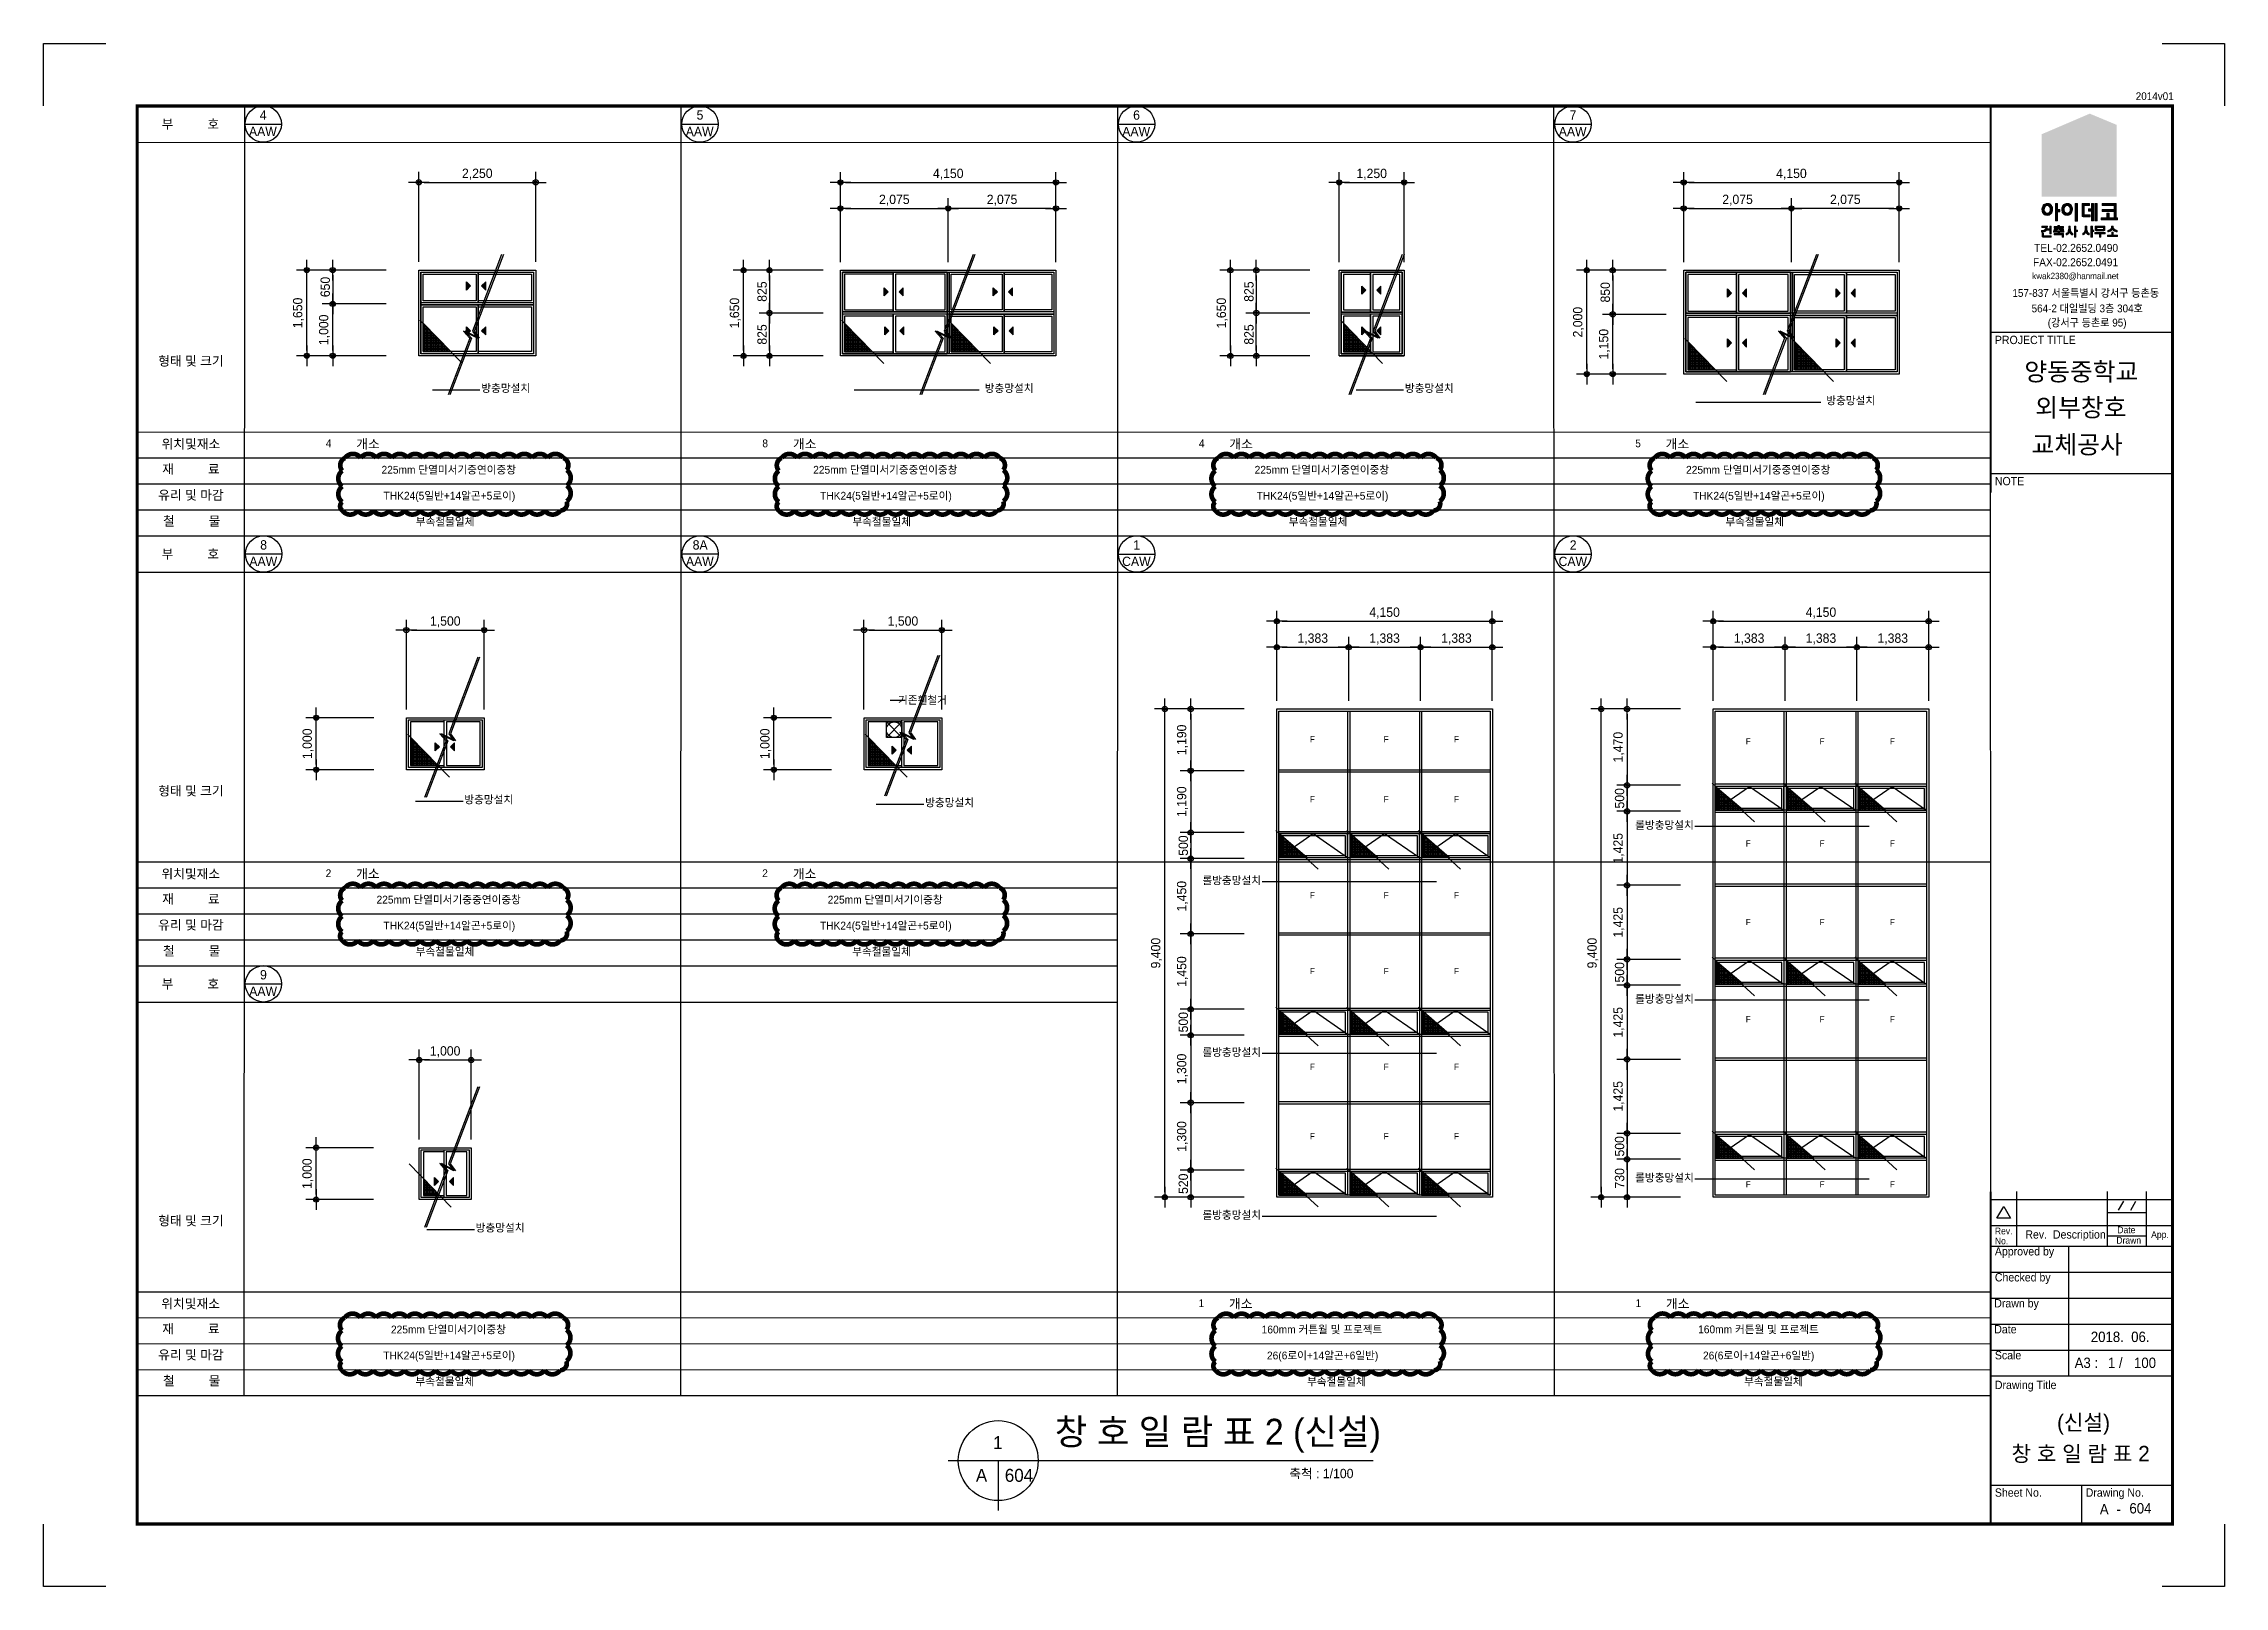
# Model space of a CAD drawing. Header units: millimetres. Extents: x 10934253 to 10976253, y -1872329 to -1812929.
# Drawn here: x 10934253 to 10976253, y -1872329 to -1842629 of the extents above; entities that cross this region are included whole.
import ezdxf
from ezdxf.enums import TextEntityAlignment as Align

# ---------------------------------------------------------------- set-up
doc = ezdxf.new("R2010")
doc.units = ezdxf.units.MM
doc.header["$LTSCALE"] = 50
doc.header["$MEASUREMENT"] = 0
doc.header["$PDSIZE"] = -10
doc.layers.get('0').update_dxf_attribs({"linetype": 'CONTINUOUS'})
doc.layers.get('Defpoints').update_dxf_attribs({"linetype": 'CONTINUOUS'})
doc.layers.add('$TD_AUDIT_GENERATED_(3A5E2)', color=2, linetype='CONTINUOUS', plot=False)
for name, color, linetype in [('$TD_AUDIT_GENERATED_(A0)', 3, 'CONTINUOUS'), ('$TD_AUDIT_GENERATED_(A3)', 4, 'CONTINUOUS'), ('DIM', 3, 'CONTINUOUS'), ('ELE', 6, 'CONTINUOUS'), ('ETC', 6, 'CONTINUOUS'), ('HAT', 8, 'CONTINUOUS'), ('TEX', 3, 'CONTINUOUS'), ('WAL', 3, 'CONTINUOUS'), ('WID', 4, 'CONTINUOUS')]:
    doc.layers.add(name, color=color, linetype=linetype)
doc.styles.add('$TD_AUDIT_GENERATED_(3A)', font='H2GTRE.TTF')
doc.styles.add('$TD_AUDIT_GENERATED_(A1)', font='')
doc.styles.get('$TD_AUDIT_GENERATED_(A1)').set_extended_font_data('08SeoulNamsan EB')
doc.dimstyles.new('$TD_AUDIT_GENERATED_(39)', dxfattribs={"dimtxt": 2.5, "dimasz": 1, "dimexe": 2, "dimexo": 1, "dimgap": 1.2, "dimtad": 1, "dimdec": 0, "dimzin": 0, "dimdsep": 46, "dimlunit": 6, "dimtxsty": '$TD_AUDIT_GENERATED_(3A)', "dimblk": 'DIMDOT', "dimcen": 3, "dimclrd": 7, "dimclre": 7, "dimclrt": 4, "dimadec": 0, "dimazin": 0, "dimtfac": 1, "dimtdec": 0, "dimtix": 1, "dimtmove": 2, "dimatfit": 3, "dimldrblk": 'DOT', "dimfxl": 1, "dimtolj": 1, "dimtzin": 0, "dimarcsym": 0})

msp = doc.modelspace()

# ---------------------------------------------------------------- texts
at = {"layer": '$TD_AUDIT_GENERATED_(A0)', "color": 3, "style": '$TD_AUDIT_GENERATED_(A1)'}
for s, p in [(' (\\M+3BDC5\\M+3BCB3)', (10973484.5, -1869320.8)), ('\\M+3C3A2 \\M+3C8A3 \\M+3C0CF \\M+3B6F7 \\M+3C7A5 2', (10973484.5, -1869924.4))]:
    msp.add_text(s, height=300, dxfattribs=at).set_placement(p, align=Align.CENTER)
at = {"layer": '$TD_AUDIT_GENERATED_(A3)', "color": 3, "style": '$TD_AUDIT_GENERATED_(A1)', "width": 0.95}
msp.add_text('100', height=200, dxfattribs=at).set_placement((10974724.6, -1868125.5), align=Align.CENTER)
msp.add_text('604', height=200, dxfattribs=at).set_placement((10974848.1, -1870986), align=Align.BOTTOM_RIGHT)
at = {"layer": 'TEX', "style": '$TD_AUDIT_GENERATED_(3A)'}
for s, height, p in [('\\M+3BACE          \\M+3C8A3', 180, (10937080.2, -1844178.7)), ('\\M+3C7FC\\M+3C5C2 \\M+3B9D7 \\M+3C5A9\\M+3B1E2', 180, (10937090.1, -1848738)), ('\\M+3B9E6\\M+3C3E6\\M+3B8C1\\M+3BCB3\\M+3C4A1', 150, (10943152.8, -1849261.6)), ('\\M+3B9E6\\M+3C3E6\\M+3B8C1\\M+3BCB3\\M+3C4A1', 150, (10952848.5, -1849261.6)), ('\\M+3B9E6\\M+3C3E6\\M+3B8C1\\M+3BCB3\\M+3C4A1', 150, (10960940.4, -1849261.6)), ('\\M+3B9E6\\M+3C3E6\\M+3B8C1\\M+3BCB3\\M+3C4A1', 150, (10969056.1, -1849499.8)), ('\\M+3C0A7\\M+3C4A1\\M+3B9D7\\M+3C0E7\\M+3BCD2', 180, (10937090.1, -1850335.8)), ('4', 150, (10939742.2, -1850324.3)), ('\\M+3B0B3\\M+3BCD2', 180, (10940500.7, -1850335.8)), ('8', 150, (10948149.7, -1850324.6)), ('\\M+3B0B3\\M+3BCD2', 180, (10948912.3, -1850336.1)), ('4', 150, (10956557.3, -1850324.9)), ('\\M+3B0B3\\M+3BCD2', 180, (10957315.9, -1850336.4)), ('5', 150, (10964960.9, -1850325.2)), ('\\M+3B0B3\\M+3BCD2', 180, (10965719.4, -1850336.7)), ('\\M+3C0E7          \\M+3B7E1', 180, (10937090.1, -1850819.4)), ('225mm \\M+3B4DC\\M+3BFAD\\M+3B9CC\\M+3BCAD\\M+3B1E2\\M+3C1DF\\M+3BFAC\\M+3C0CC\\M+3C1DF\\M+3C3A2', 150, (10942056.3, -1850832.6)), ('225mm \\M+3B4DC\\M+3BFAD\\M+3B9CC\\M+3BCAD\\M+3B1E2\\M+3C1DF\\M+3C1DF\\M+3BFAC\\M+3C0CC\\M+3C1DF\\M+3C3A2', 150, (10950463.9, -1850832.9)), ('225mm \\M+3B4DC\\M+3BFAD\\M+3B9CC\\M+3BCAD\\M+3B1E2\\M+3C1DF\\M+3BFAC\\M+3C0CC\\M+3C1DF\\M+3C3A2', 150, (10958871.4, -1850833.2)), ('225mm \\M+3B4DC\\M+3BFAD\\M+3B9CC\\M+3BCAD\\M+3B1E2\\M+3C1DF\\M+3C1DF\\M+3BFAC\\M+3C0CC\\M+3C1DF\\M+3C3A2', 150, (10967275, -1850833.5)), ('\\M+3C0AF\\M+3B8AE \\M+3B9D7 \\M+3B8B6\\M+3B0A8', 180, (10937090.1, -1851319.4)), ('THK24(5\\M+3C0CF\\M+3B9DD+14\\M+3BECB\\M+3B0EF+5\\M+3B7CE\\M+3C0CC)', 150, (10942068.5, -1851332.6)), ('THK24(5\\M+3C0CF\\M+3B9DD+14\\M+3BECB\\M+3B0EF+5\\M+3B7CE\\M+3C0CC)', 150, (10950476.1, -1851332.9)), ('THK24(5\\M+3C0CF\\M+3B9DD+14\\M+3BECB\\M+3B0EF+5\\M+3B7CE\\M+3C0CC)', 150, (10958883.7, -1851333.2)), ('THK24(5\\M+3C0CF\\M+3B9DD+14\\M+3BECB\\M+3B0EF+5\\M+3B7CE\\M+3C0CC)', 150, (10967287.2, -1851333.5)), ('\\M+3C3B6          \\M+3B9B0', 180, (10937105.7, -1851819.4)), ('\\M+3BACE\\M+3BCD3\\M+3C3B6\\M+3B9B0\\M+3C0CF\\M+3C3BC', 150, (10941986.5, -1851832.6)), ('\\M+3BACE\\M+3BCD3\\M+3C3B6\\M+3B9B0\\M+3C0CF\\M+3C3BC', 150, (10950394, -1851832.9)), ('\\M+3BACE\\M+3BCD3\\M+3C3B6\\M+3B9B0\\M+3C0CF\\M+3C3BC', 150, (10958797.9, -1851833.2)), ('\\M+3BACE\\M+3BCD3\\M+3C3B6\\M+3B9B0\\M+3C0CF\\M+3C3BC', 150, (10967207.3, -1851833.5)), ('\\M+3BACE          \\M+3C8A3', 180, (10937080.2, -1852454.3)), ('\\M+3B1E2\\M+3C1B8\\M+3C8D3\\M+3C3B6\\M+3B0C5', 150, (10951179.1, -1855264.9)), ('\\M+3C7FC\\M+3C5C2 \\M+3B9D7 \\M+3C5A9\\M+3B1E2', 180, (10937090.1, -1857013.6)), ('\\M+3B9E6\\M+3C3E6\\M+3B8C1\\M+3BCB3\\M+3C4A1', 150, (10942825.9, -1857181.4)), ('\\M+3B9E6\\M+3C3E6\\M+3B8C1\\M+3BCB3\\M+3C4A1', 150, (10951702, -1857239.2)), ('\\M+3B7D1\\M+3B9E6\\M+3C3E6\\M+3B8C1\\M+3BCB3\\M+3C4A1', 150, (10965469.3, -1857672.1)), ('\\M+3C0A7\\M+3C4A1\\M+3B9D7\\M+3C0E7\\M+3BCD2', 180, (10937087.2, -1858611.5)), ('\\M+3B0B3\\M+3BCD2', 180, (10940497.8, -1858611.5)), ('\\M+3B0B3\\M+3BCD2', 180, (10948909.3, -1858611.8)), ('2', 150, (10939739.2, -1858599.9)), ('2', 150, (10948146.8, -1858600.2)), ('\\M+3B7D1\\M+3B9E6\\M+3C3E6\\M+3B8C1\\M+3BCB3\\M+3C4A1', 150, (10957135.2, -1858738.5)), ('\\M+3C0E7          \\M+3B7E1', 180, (10937090.1, -1859095.1)), ('225mm \\M+3B4DC\\M+3BFAD\\M+3B9CC\\M+3BCAD\\M+3B1E2\\M+3C1DF\\M+3C1DF\\M+3BFAC\\M+3C0CC\\M+3C1DF\\M+3C3A2', 150, (10942054.9, -1859108.3)), ('225mm \\M+3B4DC\\M+3BFAD\\M+3B9CC\\M+3BCAD\\M+3B1E2\\M+3C0CC\\M+3C1DF\\M+3C3A2', 150, (10950460.9, -1859108.6)), ('\\M+3C0AF\\M+3B8AE \\M+3B9D7 \\M+3B8B6\\M+3B0A8', 180, (10937090.1, -1859595.1)), ('THK24(5\\M+3C0CF\\M+3B9DD+14\\M+3BECB\\M+3B0EF+5\\M+3B7CE\\M+3C0CC)', 150, (10942067.2, -1859608.3)), ('THK24(5\\M+3C0CF\\M+3B9DD+14\\M+3BECB\\M+3B0EF+5\\M+3B7CE\\M+3C0CC)', 150, (10950473.1, -1859608.6)), ('\\M+3C3B6          \\M+3B9B0', 180, (10937105.7, -1860095.1)), ('\\M+3BACE\\M+3BCD3\\M+3C3B6\\M+3B9B0\\M+3C0CF\\M+3C3BC', 150, (10941983.5, -1860108.3)), ('\\M+3BACE\\M+3BCD3\\M+3C3B6\\M+3B9B0\\M+3C0CF\\M+3C3BC', 150, (10950391.1, -1860108.6)), ('\\M+3BACE          \\M+3C8A3', 180, (10937080.2, -1860730)), ('\\M+3B7D1\\M+3B9E6\\M+3C3E6\\M+3B8C1\\M+3BCB3\\M+3C4A1', 150, (10965469.3, -1861018.9)), ('\\M+3B7D1\\M+3B9E6\\M+3C3E6\\M+3B8C1\\M+3BCB3\\M+3C4A1', 150, (10957135.2, -1862044)), ('\\M+3B7D1\\M+3B9E6\\M+3C3E6\\M+3B8C1\\M+3BCB3\\M+3C4A1', 150, (10965469.3, -1864460.9)), ('\\M+3C7FC\\M+3C5C2 \\M+3B9D7 \\M+3C5A9\\M+3B1E2', 180, (10937090.1, -1865289.3)), ('\\M+3B7D1\\M+3B9E6\\M+3C3E6\\M+3B8C1\\M+3BCB3\\M+3C4A1', 150, (10957135.2, -1865178.8)), ('\\M+3B9E6\\M+3C3E6\\M+3B8C1\\M+3BCB3\\M+3C4A1', 150, (10943045, -1865425.2)), ('\\M+3C0A7\\M+3C4A1\\M+3B9D7\\M+3C0E7\\M+3BCD2', 180, (10937084.2, -1866887.1)), ('1', 150, (10956551.4, -1866876.2)), ('\\M+3B0B3\\M+3BCD2', 180, (10957309.9, -1866887.7)), ('1', 150, (10964966.8, -1866876.5)), ('\\M+3B0B3\\M+3BCD2', 180, (10965725.3, -1866888)), ('\\M+3C0E7          \\M+3B7E1', 180, (10937090.1, -1867370.8)), ('225mm \\M+3B4DC\\M+3BFAD\\M+3B9CC\\M+3BCAD\\M+3B1E2\\M+3C0CC\\M+3C1DF\\M+3C3A2', 150, (10942050.4, -1867383.9)), ('160mm \\M+3C4BF\\M+3C6B0\\M+3BFF9 \\M+3B9D7 \\M+3C7C1\\M+3B7CE\\M+3C1A7\\M+3C6AE', 150, (10958873.7, -1867384.5)), ('160mm \\M+3C4BF\\M+3C6B0\\M+3BFF9 \\M+3B9D7 \\M+3C7C1\\M+3B7CE\\M+3C1A7\\M+3C6AE', 150, (10967280, -1867381.5)), ('\\M+3C0AF\\M+3B8AE \\M+3B9D7 \\M+3B8B6\\M+3B0A8', 180, (10937090.1, -1867870.8)), ('THK24(5\\M+3C0CF\\M+3B9DD+14\\M+3BECB\\M+3B0EF+5\\M+3B7CE\\M+3C0CC)', 150, (10942062.6, -1867883.9)), ('26(6\\M+3B7CE\\M+3C0CC+14\\M+3BECB\\M+3B0EF+6\\M+3C0CF\\M+3B9DD)', 150, (10958885.9, -1867884.5)), ('26(6\\M+3B7CE\\M+3C0CC+14\\M+3BECB\\M+3B0EF+6\\M+3C0CF\\M+3B9DD)', 150, (10967283.6, -1867884.8)), ('\\M+3C3B6          \\M+3B9B0', 180, (10937105.7, -1868370.8)), ('\\M+3BACE\\M+3BCD3\\M+3C3B6\\M+3B9B0\\M+3C0CF\\M+3C3BC', 150, (10941980.5, -1868383.9)), ('\\M+3BACE\\M+3BCD3\\M+3C3B6\\M+3B9B0\\M+3C0CF\\M+3C3BC', 150, (10959150.8, -1868387.5)), ('\\M+3BACE\\M+3BCD3\\M+3C3B6\\M+3B9B0\\M+3C0CF\\M+3C3BC', 150, (10967567.7, -1868384.5))]:
    msp.add_text(s, height=height, dxfattribs=at).set_placement(p, align=Align.MIDDLE_CENTER)
for s, height, p in [('4', 180, (10938482.5, -1844002.1)), ('5', 180, (10946894.5, -1844003.6)), ('6', 180, (10955302.1, -1844003.9)), ('7', 180, (10963707.6, -1844004.2)), ('AAW', 180, (10938476.3, -1844319.3)), ('AAW', 180, (10946888.3, -1844320.8)), ('AAW', 180, (10955295.9, -1844321.1)), ('AAW', 180, (10963701.4, -1844321.4)), ('8', 180, (10938489.9, -1852279)), ('8A', 180, (10946897.5, -1852279.3)), ('1', 180, (10955305.1, -1852279.6)), ('2', 180, (10963710.6, -1852279.9)), ('AAW', 180, (10938483.7, -1852596.1)), ('AAW', 180, (10946891.3, -1852596.4)), ('CAW', 180, (10955298.9, -1852596.7)), ('CAW', 180, (10963704.4, -1852597)), ('F', 120, (10958689.1, -1856020.8)), ('F', 120, (10960109.9, -1856020.8)), ('F', 120, (10961464.2, -1856020.8)), ('F', 120, (10967084.2, -1856061.4)), ('F', 120, (10968505, -1856061.4)), ('F', 120, (10969859.4, -1856061.4)), ('F', 120, (10958689.1, -1857175)), ('F', 120, (10960109.9, -1857175)), ('F', 120, (10961464.2, -1857175)), ('F', 120, (10967084.2, -1858027.2)), ('F', 120, (10968505, -1858027.2)), ('F', 120, (10969859.4, -1858027.2)), ('F', 120, (10958689.1, -1859020.8)), ('F', 120, (10960109.9, -1859020.8)), ('F', 120, (10961464.2, -1859020.8)), ('F', 120, (10967084.2, -1859539.2)), ('F', 120, (10968505, -1859539.2)), ('F', 120, (10969859.4, -1859539.2)), ('9', 180, (10938487, -1860554.6)), ('F', 120, (10958689.1, -1860482.3)), ('F', 120, (10960109.9, -1860482.3)), ('F', 120, (10961464.2, -1860482.3)), ('AAW', 180, (10938480.8, -1860871.8)), ('F', 120, (10967084.2, -1861410.5)), ('F', 120, (10968505, -1861410.5)), ('F', 120, (10969859.4, -1861410.5)), ('F', 120, (10958689.1, -1862325.1)), ('F', 120, (10960109.9, -1862325.1)), ('F', 120, (10961464.2, -1862325.1)), ('F', 120, (10958689.1, -1863663.6)), ('F', 120, (10960109.9, -1863663.6)), ('F', 120, (10961464.2, -1863663.6)), ('F', 120, (10967084.2, -1864588.7)), ('F', 120, (10968505, -1864588.7)), ('F', 120, (10969859.4, -1864588.7))]:
    msp.add_text(s, height=height, dxfattribs=at).set_placement(p, align=Align.MIDDLE)
at = {"layer": 'TEX', "linetype": 'Continuous', "style": '$TD_AUDIT_GENERATED_(3A)'}
for s, height, p in [('\\M+3C3A2 \\M+3C8A3 \\M+3C0CF \\M+3B6F7 \\M+3C7A5 2 (\\M+3BDC5\\M+3BCB3)', 500, (10953726.5, -1869603)), ('1', 250, (10952541, -1869687.1)), ('A', 250, (10952208, -1870316.5)), ('604', 250, (10952765.3, -1870316.5)), ('\\M+3C3E0\\M+3C3B4 : 1/100', 180, (10958242.7, -1870246.3))]:
    msp.add_text(s, height=height, dxfattribs=at).set_placement(p)

# ---------------------------------------------------------------- blocks, each defined once
blk = doc.blocks.new('ideco-2014v01')
at = {"layer": '$TD_AUDIT_GENERATED_(A3)'}
for color, points in [(20, [(394.08, 283.52), (384.84, 279.57), (384.84, 270.81), (394.08, 273.23)]), (70, [(399.23, 281.37), (394.08, 283.52), (394.08, 273.23), (399.23, 274.58)]), (50, [(399.23, 274.58), (394.08, 273.23), (384.84, 270.81), (384.84, 267.55), (399.23, 267.55)]), (256, [(386.53, 266.02), (386.39, 266.13), (386.23, 266.2), (386.06, 266.24), (385.89, 266.25), (385.69, 266.24), (385.52, 266.19), (385.36, 266.12), (385.22, 266.01), (385.12, 265.89), (385.02, 265.74), (384.94, 265.57), (384.89, 265.39), (384.87, 265.19), (384.86, 265.09), (384.88, 264.88), (384.92, 264.69), (384.98, 264.52), (385.07, 264.36), (385.12, 264.3), (385.89, 264.35), (385.71, 264.38), (385.56, 264.46), (385.46, 264.58), (385.37, 264.75), (385.32, 264.93), (385.31, 265.09), (385.33, 265.29), (385.38, 265.47), (385.46, 265.6), (385.58, 265.74), (385.74, 265.82), (385.89, 265.84), (386.06, 265.82), (386.21, 265.73), (386.33, 265.6), (386.41, 265.44), (386.46, 265.25), (386.47, 265.09), (386.45, 264.89), (386.4, 264.7), (386.33, 264.58), (386.2, 264.45), (386.04, 264.37), (385.89, 264.35), (385.12, 264.3), (385.24, 264.16), (385.38, 264.06), (385.54, 263.99), (385.72, 263.95), (385.89, 263.94), (386.08, 263.95), (386.25, 264), (386.41, 264.08), (386.55, 264.18), (386.66, 264.3), (386.77, 264.45), (386.84, 264.62), (386.89, 264.8), (386.92, 265), (386.92, 265.09), (386.9, 265.3), (386.87, 265.49), (386.8, 265.66), (386.71, 265.82), (386.66, 265.89)]), (256, [(387.88, 264.63), (388.32, 264.63), (388.32, 265.05), (387.88, 265.05), (387.88, 266.25), (387.45, 266.25), (387.45, 262.86), (387.88, 262.86)]), (256, [(391.69, 266.25), (391.26, 266.25), (391.26, 262.83), (391.69, 262.83)]), (256, [(394.13, 264.04), (393.02, 264.04), (393.02, 265.84), (394.01, 265.84), (394.01, 266.25), (392.58, 266.25), (392.58, 263.94), (392.61, 263.74), (392.64, 263.69), (392.8, 263.63), (392.83, 263.63), (394.13, 263.63)]), (256, [(394.81, 266.25), (394.39, 266.25), (394.39, 265.18), (393.86, 265.18), (393.86, 264.76), (394.39, 264.76), (394.39, 262.86), (394.81, 262.86)]), (256, [(395.5, 266.25), (395.08, 266.25), (395.08, 262.86), (395.5, 262.86)]), (256, [(399.43, 263.47), (399.18, 263.47), (399.18, 266.25), (396.45, 266.25), (396.45, 265.84), (398.75, 265.84), (398.75, 265.08), (396.47, 265.08), (396.47, 264.66), (398.75, 264.66), (398.75, 263.47), (397.78, 263.47), (397.78, 264.37), (397.34, 264.37), (397.34, 263.47), (396.28, 263.47), (396.28, 263.05), (399.43, 263.05)]), (256, [(386.63, 261.85), (386.36, 261.85), (386.36, 261.35), (385.86, 261.35), (385.89, 261.45), (385.9, 261.58), (385.91, 261.71), (385.91, 261.85), (384.83, 261.85), (384.83, 261.59), (385.61, 261.59), (385.6, 261.47), (385.57, 261.35), (385.51, 261.26), (385.43, 261.18), (385.35, 261.13), (385.26, 261.09), (385.16, 261.05), (385.04, 261.02), (384.91, 261.01), (384.8, 261), (384.8, 260.72), (384.94, 260.73), (385.06, 260.75), (385.18, 260.77), (385.29, 260.8), (385.39, 260.83), (385.48, 260.88), (385.53, 260.91), (385.62, 260.97), (385.7, 261.05), (385.73, 261.09), (386.36, 261.09), (386.36, 260.41), (386.63, 260.41)]), (256, [(386.65, 260), (385.16, 260), (385.16, 260.5), (384.89, 260.5), (384.89, 259.93), (384.91, 259.8), (384.93, 259.78), (385.03, 259.74), (385.05, 259.74), (386.65, 259.74)]), (256, [(389.09, 260.94), (387.12, 260.94), (387.12, 260.68), (387.97, 260.68), (387.97, 260.44), (387.19, 260.44), (387.19, 260.18), (388.74, 260.18), (388.74, 259.72), (389.02, 259.72), (389.02, 260.44), (388.23, 260.44), (388.23, 260.68), (389.09, 260.68)]), (256, [(388.39, 261.45), (388.31, 261.51), (388.29, 261.55), (389.02, 261.55), (389.02, 261.8), (388.26, 261.8), (388.26, 262), (387.95, 262), (387.95, 261.8), (387.19, 261.8), (387.19, 261.55), (387.91, 261.55), (387.86, 261.48), (387.76, 261.43), (387.67, 261.4), (387.58, 261.39), (387.47, 261.37), (387.35, 261.36), (387.22, 261.36), (387.19, 261.36), (387.19, 261.1), (387.32, 261.11), (387.44, 261.11), (387.55, 261.12), (387.65, 261.14), (387.68, 261.14), (387.82, 261.17), (387.93, 261.22), (388.03, 261.27), (388.1, 261.33), (388.1, 261.34), (388.17, 261.27), (388.26, 261.22), (388.37, 261.18), (388.51, 261.14), (388.51, 261.14), (388.61, 261.13), (388.72, 261.11), (388.84, 261.11), (388.97, 261.1), (389.02, 261.1), (389.02, 261.36), (388.88, 261.36), (388.76, 261.37), (388.65, 261.38), (388.55, 261.4), (388.53, 261.4)]), (256, [(390.37, 261.09), (390.35, 261.2), (390.34, 261.33), (390.33, 261.46), (390.32, 261.61), (390.32, 261.76), (390.32, 261.85), (390.03, 261.85), (390.03, 261.69), (390.03, 261.54), (390.02, 261.4), (390, 261.27), (389.99, 261.15), (389.97, 261.04), (389.94, 260.94), (389.91, 260.85), (389.9, 260.81), (389.84, 260.69), (389.77, 260.6), (389.68, 260.53), (389.59, 260.49), (389.53, 260.47), (389.53, 260.17), (389.64, 260.2), (389.74, 260.24), (389.84, 260.3), (389.88, 260.34), (389.97, 260.42), (390.04, 260.51), (390.1, 260.61), (390.15, 260.73), (390.17, 260.77), (390.22, 260.65), (390.28, 260.54), (390.34, 260.44), (390.42, 260.36), (390.44, 260.34), (390.53, 260.27), (390.63, 260.22), (390.74, 260.18), (390.81, 260.17), (390.81, 260.47), (390.71, 260.5), (390.62, 260.56), (390.54, 260.64), (390.48, 260.74), (390.45, 260.81), (390.42, 260.89), (390.39, 260.99)]), (256, [(391.4, 260.83), (391.68, 260.83), (391.68, 261.09), (391.4, 261.09), (391.4, 261.85), (391.13, 261.85), (391.13, 259.72), (391.4, 259.72)]), (256, [(393.63, 260.81), (393.6, 260.89), (393.57, 260.99), (393.55, 261.09), (393.53, 261.2), (393.52, 261.33), (393.51, 261.46), (393.5, 261.61), (393.5, 261.76), (393.5, 261.85), (393.21, 261.85), (393.21, 261.69), (393.21, 261.54), (393.2, 261.4), (393.18, 261.27), (393.17, 261.15), (393.15, 261.04), (393.12, 260.94), (393.1, 260.85), (393.08, 260.81), (393.02, 260.69), (392.95, 260.6), (392.87, 260.53), (392.77, 260.49), (392.71, 260.47), (392.71, 260.17), (392.82, 260.2), (392.92, 260.24), (393.02, 260.3), (393.06, 260.34), (393.15, 260.42), (393.22, 260.51), (393.28, 260.61), (393.34, 260.73), (393.35, 260.77), (393.4, 260.65), (393.46, 260.54), (393.52, 260.44), (393.6, 260.36), (393.62, 260.34), (393.71, 260.27), (393.81, 260.22), (393.92, 260.18), (393.99, 260.17), (393.99, 260.47), (393.89, 260.5), (393.8, 260.56), (393.72, 260.64), (393.66, 260.74)]), (256, [(394.58, 260.83), (394.86, 260.83), (394.86, 261.09), (394.58, 261.09), (394.58, 261.85), (394.31, 261.85), (394.31, 259.72), (394.58, 259.72)]), (256, [(397.04, 260.67), (395.07, 260.67), (395.07, 260.41), (395.92, 260.41), (395.92, 259.71), (396.19, 259.71), (396.19, 260.41), (397.04, 260.41)]), (256, [(396.97, 261.85), (396.7, 261.59), (396.7, 261.22), (395.41, 261.22), (395.41, 261.59), (396.7, 261.59), (396.97, 261.85), (395.14, 261.85), (395.14, 261.16), (395.16, 261.04), (395.18, 261.01), (395.28, 260.96), (395.3, 260.96), (396.81, 260.97), (396.92, 261), (396.93, 261.01), (396.97, 261.11), (396.97, 261.16)]), (256, [(399.43, 260.1), (398.57, 260.1), (398.57, 260.73), (398.31, 260.73), (398.31, 260.1), (397.46, 260.1), (397.46, 259.84), (399.43, 259.84)]), (256, [(398.89, 261.2), (398.81, 261.27), (398.8, 261.28), (398.73, 261.36), (398.67, 261.46), (398.63, 261.56), (398.6, 261.68), (398.59, 261.81), (398.59, 261.86), (398.29, 261.86), (398.28, 261.72), (398.26, 261.6), (398.22, 261.49), (398.17, 261.39), (398.1, 261.3), (398.08, 261.28), (398, 261.21), (397.91, 261.15), (397.8, 261.11), (397.69, 261.08), (397.56, 261.05), (397.55, 261.05), (397.55, 260.77), (397.67, 260.78), (397.78, 260.81), (397.89, 260.85), (397.99, 260.89), (398.05, 260.92), (398.15, 260.98), (398.25, 261.06), (398.33, 261.14), (398.4, 261.23), (398.44, 261.31), (398.5, 261.21), (398.57, 261.12), (398.65, 261.04), (398.75, 260.97), (398.83, 260.92), (398.93, 260.87), (399.03, 260.83), (399.15, 260.8), (399.26, 260.78), (399.33, 260.77), (399.33, 261.05), (399.2, 261.07), (399.09, 261.11), (398.98, 261.15)])]:
    blk.add_hatch(color=color, dxfattribs=at).paths.add_polyline_path(points)
h = blk.add_hatch(color=256, dxfattribs=at)
h.paths.add_polyline_path([(390.47, 264.3), (390.57, 264.45), (390.65, 264.62), (390.7, 264.8), (390.73, 265), (390.73, 265.09), (390.72, 265.3), (390.68, 265.49), (390.61, 265.66), (390.52, 265.82), (390.47, 265.89), (390.35, 266.02), (390.2, 266.13), (390.04, 266.2), (389.87, 266.24), (389.7, 266.25), (389.5, 266.24), (389.33, 266.19), (389.17, 266.12), (389.03, 266.01), (388.93, 265.89), (388.83, 265.74), (388.75, 265.57), (388.7, 265.39), (388.68, 265.19), (388.67, 265.09), (388.69, 264.88), (388.73, 264.69), (388.79, 264.52), (388.88, 264.36), (388.93, 264.3), (389.05, 264.16), (389.19, 264.06), (389.35, 263.99), (389.53, 263.95), (389.7, 263.94), (389.89, 263.95), (390.06, 264), (390.22, 264.08), (390.36, 264.18)])
h.paths.add_polyline_path([(389.85, 264.37), (389.7, 264.35), (389.52, 264.38), (389.37, 264.46), (389.27, 264.58), (389.18, 264.75), (389.13, 264.93), (389.12, 265.09), (389.14, 265.29), (389.19, 265.47), (389.27, 265.6), (389.39, 265.74), (389.55, 265.82), (389.7, 265.84), (389.87, 265.82), (390.02, 265.73), (390.14, 265.6), (390.22, 265.44), (390.27, 265.25), (390.29, 265.09), (390.27, 264.89), (390.21, 264.7), (390.14, 264.58), (390.01, 264.45)], flags=16)
at = {"layer": '$TD_AUDIT_GENERATED_(A3)', "color": 7, "lineweight": 0}
for p, q in [((384.87, 265.19), (384.86, 265.09)), ((384.86, 265.09), (384.88, 264.88)), ((384.89, 265.39), (384.87, 265.19)), ((384.88, 264.88), (384.92, 264.69)), ((384.94, 265.57), (384.89, 265.39)), ((384.92, 264.69), (384.98, 264.52)), ((385.02, 265.74), (384.94, 265.57)), ((385.12, 265.89), (385.02, 265.74)), ((385.22, 266.01), (385.12, 265.89)), ((385.36, 266.12), (385.22, 266.01)), ((385.31, 265.09), (385.33, 265.29)), ((385.32, 264.93), (385.31, 265.09)), ((385.37, 264.75), (385.32, 264.93)), ((385.33, 265.29), (385.38, 265.47)), ((385.52, 266.19), (385.36, 266.12)), ((385.46, 264.58), (385.37, 264.75)), ((385.38, 265.47), (385.46, 265.6)), ((385.46, 265.6), (385.58, 265.74)), ((385.69, 266.24), (385.52, 266.19)), ((385.58, 265.74), (385.74, 265.82)), ((385.89, 266.25), (385.69, 266.24)), ((385.74, 265.82), (385.89, 265.84)), ((386.06, 266.24), (385.89, 266.25)), ((385.89, 265.84), (386.06, 265.82)), ((386.23, 266.2), (386.06, 266.24)), ((386.06, 265.82), (386.21, 265.73)), ((386.21, 265.73), (386.33, 265.6)), ((386.39, 266.13), (386.23, 266.2)), ((386.33, 265.6), (386.41, 265.44)), ((386.4, 264.7), (386.33, 264.58)), ((386.53, 266.02), (386.39, 266.13)), ((386.45, 264.89), (386.4, 264.7)), ((386.41, 265.44), (386.46, 265.25)), ((386.47, 265.09), (386.45, 264.89)), ((386.46, 265.25), (386.47, 265.09)), ((386.66, 265.89), (386.53, 266.02)), ((386.71, 265.82), (386.66, 265.89)), ((386.8, 265.66), (386.71, 265.82)), ((386.77, 264.45), (386.84, 264.62)), ((386.87, 265.49), (386.8, 265.66)), ((386.84, 264.62), (386.89, 264.8)), ((386.9, 265.3), (386.87, 265.49)), ((386.89, 264.8), (386.92, 265)), ((386.92, 265.09), (386.9, 265.3)), ((386.92, 265), (386.92, 265.09)), ((387.88, 266.25), (387.45, 266.25)), ((387.45, 266.25), (387.45, 262.86)), ((387.88, 265.05), (387.88, 266.25)), ((388.32, 265.05), (387.88, 265.05)), ((387.88, 262.86), (387.88, 264.63)), ((387.88, 264.63), (388.32, 264.63)), ((388.32, 264.63), (388.32, 265.05)), ((388.68, 265.19), (388.67, 265.09)), ((388.67, 265.09), (388.69, 264.88)), ((388.7, 265.39), (388.68, 265.19)), ((388.69, 264.88), (388.73, 264.69)), ((388.75, 265.57), (388.7, 265.39)), ((388.73, 264.69), (388.79, 264.52)), ((388.83, 265.74), (388.75, 265.57)), ((388.93, 265.89), (388.83, 265.74)), ((389.03, 266.01), (388.93, 265.89)), ((389.17, 266.12), (389.03, 266.01)), ((389.12, 265.09), (389.14, 265.29)), ((389.13, 264.93), (389.12, 265.09)), ((389.18, 264.75), (389.13, 264.93)), ((389.14, 265.29), (389.19, 265.47)), ((389.33, 266.19), (389.17, 266.12)), ((389.27, 264.58), (389.18, 264.75)), ((389.19, 265.47), (389.27, 265.6)), ((389.27, 265.6), (389.39, 265.74)), ((389.5, 266.24), (389.33, 266.19)), ((389.39, 265.74), (389.55, 265.82)), ((389.7, 266.25), (389.5, 266.24)), ((389.55, 265.82), (389.7, 265.84)), ((389.87, 266.24), (389.7, 266.25)), ((389.7, 265.84), (389.87, 265.82)), ((390.04, 266.2), (389.87, 266.24)), ((389.87, 265.82), (390.02, 265.73)), ((390.02, 265.73), (390.14, 265.6)), ((390.2, 266.13), (390.04, 266.2)), ((390.14, 265.6), (390.22, 265.44)), ((390.21, 264.7), (390.14, 264.58)), ((390.35, 266.02), (390.2, 266.13)), ((390.27, 264.89), (390.21, 264.7)), ((390.22, 265.44), (390.27, 265.25)), ((390.27, 265.25), (390.29, 265.09)), ((390.29, 265.09), (390.27, 264.89)), ((390.47, 265.89), (390.35, 266.02)), ((390.52, 265.82), (390.47, 265.89)), ((390.61, 265.66), (390.52, 265.82)), ((390.57, 264.45), (390.65, 264.62)), ((390.68, 265.49), (390.61, 265.66)), ((390.65, 264.62), (390.7, 264.8)), ((390.72, 265.3), (390.68, 265.49)), ((390.7, 264.8), (390.73, 265)), ((390.73, 265.09), (390.72, 265.3)), ((390.73, 265), (390.73, 265.09)), ((391.69, 266.25), (391.26, 266.25)), ((391.26, 266.25), (391.26, 262.83)), ((391.69, 262.83), (391.69, 266.25)), ((394.01, 266.25), (392.58, 266.25)), ((392.58, 266.25), (392.58, 263.94)), ((393.02, 264.04), (393.02, 265.84)), ((393.02, 265.84), (394.01, 265.84)), ((394.39, 265.18), (393.86, 265.18)), ((393.86, 265.18), (393.86, 264.76)), ((393.86, 264.76), (394.39, 264.76)), ((394.01, 265.84), (394.01, 266.25)), ((394.81, 266.25), (394.39, 266.25)), ((394.39, 266.25), (394.39, 265.18)), ((394.39, 264.76), (394.39, 262.86)), ((394.81, 262.86), (394.81, 266.25)), ((395.5, 266.25), (395.08, 266.25)), ((395.08, 266.25), (395.08, 262.86)), ((395.5, 262.86), (395.5, 266.25)), ((399.18, 266.25), (396.45, 266.25)), ((396.45, 266.25), (396.45, 265.84)), ((396.45, 265.84), (398.75, 265.84)), ((398.75, 265.08), (396.47, 265.08)), ((396.47, 265.08), (396.47, 264.66)), ((396.47, 264.66), (398.75, 264.66)), ((398.75, 265.84), (398.75, 265.08)), ((398.75, 264.66), (398.75, 263.47)), ((399.18, 263.47), (399.18, 266.25)), ((384.91, 261.01), (384.8, 261)), ((384.8, 261), (384.8, 260.72)), ((384.8, 260.72), (384.94, 260.73)), ((385.91, 261.85), (384.83, 261.85)), ((384.83, 261.85), (384.83, 261.59)), ((384.83, 261.59), (385.61, 261.59)), ((385.16, 260.5), (384.89, 260.5)), ((384.89, 260.5), (384.89, 259.93)), ((385.04, 261.02), (384.91, 261.01)), ((384.94, 260.73), (385.06, 260.75)), ((384.98, 264.52), (385.07, 264.36)), ((385.16, 261.05), (385.04, 261.02)), ((385.06, 260.75), (385.18, 260.77)), ((385.07, 264.36), (385.12, 264.3)), ((385.89, 264.35), (385.12, 264.3)), ((385.12, 264.3), (385.89, 264.35)), ((385.12, 264.3), (385.24, 264.16)), ((385.26, 261.09), (385.16, 261.05)), ((385.16, 260), (385.16, 260.5)), ((385.18, 260.77), (385.29, 260.8)), ((385.24, 264.16), (385.38, 264.06)), ((385.35, 261.13), (385.26, 261.09)), ((385.29, 260.8), (385.39, 260.83)), ((385.43, 261.18), (385.35, 261.13)), ((385.38, 264.06), (385.54, 263.99)), ((385.39, 260.83), (385.48, 260.88)), ((385.51, 261.26), (385.43, 261.18)), ((385.56, 264.46), (385.46, 264.58)), ((385.48, 260.88), (385.53, 260.91)), ((385.57, 261.35), (385.51, 261.26)), ((385.53, 260.91), (385.62, 260.97)), ((385.54, 263.99), (385.72, 263.95)), ((385.71, 264.38), (385.56, 264.46)), ((385.6, 261.47), (385.57, 261.35)), ((385.61, 261.59), (385.6, 261.47)), ((385.62, 260.97), (385.7, 261.05)), ((385.7, 261.05), (385.73, 261.09)), ((385.89, 264.35), (385.71, 264.38)), ((385.72, 263.95), (385.89, 263.94)), ((385.73, 261.09), (386.36, 261.09)), ((385.86, 261.35), (385.89, 261.45)), ((386.36, 261.35), (385.86, 261.35)), ((386.04, 264.37), (385.89, 264.35)), ((385.89, 263.94), (386.08, 263.95)), ((385.89, 261.45), (385.9, 261.58)), ((385.9, 261.58), (385.91, 261.71)), ((385.91, 261.71), (385.91, 261.85)), ((386.2, 264.45), (386.04, 264.37)), ((386.08, 263.95), (386.25, 264)), ((386.33, 264.58), (386.2, 264.45)), ((386.25, 264), (386.41, 264.08)), ((386.63, 261.85), (386.36, 261.85)), ((386.36, 261.85), (386.36, 261.35)), ((386.36, 261.09), (386.36, 260.41)), ((386.36, 260.41), (386.63, 260.41)), ((386.41, 264.08), (386.55, 264.18)), ((386.55, 264.18), (386.66, 264.3)), ((386.63, 260.41), (386.63, 261.85)), ((386.66, 264.3), (386.77, 264.45)), ((389.09, 260.94), (387.12, 260.94)), ((387.12, 260.94), (387.12, 260.68)), ((387.12, 260.68), (387.97, 260.68)), ((387.95, 261.8), (387.19, 261.8)), ((387.19, 261.8), (387.19, 261.55)), ((387.19, 261.55), (387.91, 261.55)), ((387.22, 261.36), (387.19, 261.36)), ((387.19, 261.36), (387.19, 261.1)), ((387.19, 261.1), (387.32, 261.11)), ((387.97, 260.44), (387.19, 260.44)), ((387.19, 260.44), (387.19, 260.18)), ((387.35, 261.36), (387.22, 261.36)), ((387.32, 261.11), (387.44, 261.11)), ((387.47, 261.37), (387.35, 261.36)), ((387.44, 261.11), (387.55, 261.12)), ((387.45, 262.86), (387.88, 262.86)), ((387.58, 261.39), (387.47, 261.37)), ((387.55, 261.12), (387.65, 261.14)), ((387.67, 261.4), (387.58, 261.39)), ((387.65, 261.14), (387.68, 261.14)), ((387.76, 261.43), (387.67, 261.4)), ((387.68, 261.14), (387.82, 261.17)), ((387.86, 261.48), (387.76, 261.43)), ((387.82, 261.17), (387.93, 261.22)), ((387.91, 261.55), (387.86, 261.48)), ((387.93, 261.22), (388.03, 261.27)), ((388.26, 262), (387.95, 262)), ((387.95, 262), (387.95, 261.8)), ((387.97, 260.68), (387.97, 260.44)), ((388.03, 261.27), (388.1, 261.33)), ((388.1, 261.34), (388.17, 261.27)), ((388.1, 261.33), (388.1, 261.34)), ((388.17, 261.27), (388.26, 261.22)), ((388.23, 260.44), (388.23, 260.68)), ((388.23, 260.68), (389.09, 260.68)), ((389.02, 260.44), (388.23, 260.44)), ((388.26, 261.8), (388.26, 262)), ((389.02, 261.8), (388.26, 261.8)), ((388.26, 261.22), (388.37, 261.18)), ((388.31, 261.51), (388.29, 261.55)), ((388.29, 261.55), (389.02, 261.55)), ((388.39, 261.45), (388.31, 261.51)), ((388.37, 261.18), (388.51, 261.14)), ((388.53, 261.4), (388.39, 261.45)), ((388.51, 261.14), (388.51, 261.14)), ((388.51, 261.14), (388.61, 261.13)), ((388.55, 261.4), (388.53, 261.4)), ((388.65, 261.38), (388.55, 261.4)), ((388.61, 261.13), (388.72, 261.11)), ((388.76, 261.37), (388.65, 261.38)), ((388.72, 261.11), (388.84, 261.11)), ((388.88, 261.36), (388.76, 261.37)), ((388.79, 264.52), (388.88, 264.36)), ((388.84, 261.11), (388.97, 261.1)), ((388.88, 264.36), (388.93, 264.3)), ((389.02, 261.36), (388.88, 261.36)), ((388.93, 264.3), (389.05, 264.16)), ((388.97, 261.1), (389.02, 261.1)), ((389.02, 261.55), (389.02, 261.8)), ((389.02, 261.1), (389.02, 261.36)), ((389.02, 259.72), (389.02, 260.44)), ((389.05, 264.16), (389.19, 264.06)), ((389.09, 260.68), (389.09, 260.94)), ((389.19, 264.06), (389.35, 263.99)), ((389.37, 264.46), (389.27, 264.58)), ((389.35, 263.99), (389.53, 263.95)), ((389.52, 264.38), (389.37, 264.46)), ((389.7, 264.35), (389.52, 264.38)), ((389.53, 263.95), (389.7, 263.94)), ((389.59, 260.49), (389.53, 260.47)), ((389.53, 260.47), (389.53, 260.17)), ((389.68, 260.53), (389.59, 260.49)), ((389.77, 260.6), (389.68, 260.53)), ((389.85, 264.37), (389.7, 264.35)), ((389.7, 263.94), (389.89, 263.95)), ((389.84, 260.69), (389.77, 260.6)), ((389.9, 260.81), (389.84, 260.69)), ((390.01, 264.45), (389.85, 264.37)), ((389.88, 260.34), (389.97, 260.42)), ((389.89, 263.95), (390.06, 264)), ((389.91, 260.85), (389.9, 260.81)), ((389.94, 260.94), (389.91, 260.85)), ((389.97, 261.04), (389.94, 260.94)), ((389.99, 261.15), (389.97, 261.04)), ((389.97, 260.42), (390.04, 260.51)), ((390, 261.27), (389.99, 261.15)), ((390.02, 261.4), (390, 261.27)), ((390.14, 264.58), (390.01, 264.45)), ((390.03, 261.54), (390.02, 261.4)), ((390.32, 261.85), (390.03, 261.85)), ((390.03, 261.85), (390.03, 261.69)), ((390.03, 261.69), (390.03, 261.54)), ((390.04, 260.51), (390.1, 260.61)), ((390.06, 264), (390.22, 264.08)), ((390.1, 260.61), (390.15, 260.73)), ((390.15, 260.73), (390.17, 260.77)), ((390.17, 260.77), (390.22, 260.65)), ((390.22, 264.08), (390.36, 264.18)), ((390.22, 260.65), (390.28, 260.54)), ((390.28, 260.54), (390.34, 260.44)), ((390.32, 261.76), (390.32, 261.85)), ((390.32, 261.61), (390.32, 261.76)), ((390.33, 261.46), (390.32, 261.61)), ((390.34, 261.33), (390.33, 261.46)), ((390.35, 261.2), (390.34, 261.33)), ((390.34, 260.44), (390.42, 260.36)), ((390.37, 261.09), (390.35, 261.2)), ((390.36, 264.18), (390.47, 264.3)), ((390.39, 260.99), (390.37, 261.09)), ((390.42, 260.89), (390.39, 260.99)), ((390.45, 260.81), (390.42, 260.89)), ((390.48, 260.74), (390.45, 260.81)), ((390.47, 264.3), (390.57, 264.45)), ((390.54, 260.64), (390.48, 260.74)), ((390.62, 260.56), (390.54, 260.64)), ((390.71, 260.5), (390.62, 260.56)), ((390.81, 260.47), (390.71, 260.5)), ((390.81, 260.17), (390.81, 260.47)), ((391.4, 261.85), (391.13, 261.85)), ((391.13, 261.85), (391.13, 259.72)), ((391.26, 262.83), (391.69, 262.83)), ((391.4, 261.09), (391.4, 261.85)), ((391.68, 261.09), (391.4, 261.09)), ((391.4, 259.72), (391.4, 260.83)), ((391.4, 260.83), (391.68, 260.83)), ((391.68, 260.83), (391.68, 261.09)), ((392.58, 263.94), (392.61, 263.74)), ((392.61, 263.74), (392.64, 263.69)), ((392.64, 263.69), (392.8, 263.63)), ((392.77, 260.49), (392.71, 260.47)), ((392.71, 260.47), (392.71, 260.17)), ((392.87, 260.53), (392.77, 260.49)), ((392.8, 263.63), (392.83, 263.63)), ((392.83, 263.63), (394.13, 263.63)), ((392.95, 260.6), (392.87, 260.53)), ((393.02, 260.69), (392.95, 260.6)), ((394.13, 264.04), (393.02, 264.04)), ((393.08, 260.81), (393.02, 260.69)), ((393.06, 260.34), (393.15, 260.42)), ((393.1, 260.85), (393.08, 260.81)), ((393.12, 260.94), (393.1, 260.85)), ((393.15, 261.04), (393.12, 260.94)), ((393.17, 261.15), (393.15, 261.04)), ((393.15, 260.42), (393.22, 260.51)), ((393.18, 261.27), (393.17, 261.15)), ((393.2, 261.4), (393.18, 261.27)), ((393.21, 261.54), (393.2, 261.4)), ((393.5, 261.85), (393.21, 261.85)), ((393.21, 261.85), (393.21, 261.69)), ((393.21, 261.69), (393.21, 261.54)), ((393.22, 260.51), (393.28, 260.61)), ((393.28, 260.61), (393.34, 260.73)), ((393.34, 260.73), (393.35, 260.77)), ((393.35, 260.77), (393.4, 260.65)), ((393.4, 260.65), (393.46, 260.54)), ((393.46, 260.54), (393.52, 260.44)), ((393.5, 261.76), (393.5, 261.85)), ((393.5, 261.61), (393.5, 261.76)), ((393.51, 261.46), (393.5, 261.61)), ((393.52, 261.33), (393.51, 261.46)), ((393.53, 261.2), (393.52, 261.33)), ((393.52, 260.44), (393.6, 260.36)), ((393.55, 261.09), (393.53, 261.2)), ((393.57, 260.99), (393.55, 261.09)), ((393.6, 260.89), (393.57, 260.99)), ((393.63, 260.81), (393.6, 260.89)), ((393.66, 260.74), (393.63, 260.81)), ((393.72, 260.64), (393.66, 260.74)), ((393.8, 260.56), (393.72, 260.64)), ((393.89, 260.5), (393.8, 260.56)), ((393.99, 260.47), (393.89, 260.5)), ((393.99, 260.17), (393.99, 260.47)), ((394.13, 263.63), (394.13, 264.04)), ((394.58, 261.85), (394.31, 261.85)), ((394.31, 261.85), (394.31, 259.72)), ((394.39, 262.86), (394.81, 262.86)), ((394.58, 261.09), (394.58, 261.85)), ((394.86, 261.09), (394.58, 261.09)), ((394.58, 259.72), (394.58, 260.83)), ((394.58, 260.83), (394.86, 260.83)), ((394.86, 260.83), (394.86, 261.09)), ((397.04, 260.67), (395.07, 260.67)), ((395.07, 260.67), (395.07, 260.41)), ((395.07, 260.41), (395.92, 260.41)), ((395.08, 262.86), (395.5, 262.86)), ((396.97, 261.85), (395.14, 261.85)), ((395.14, 261.85), (395.14, 261.16)), ((395.14, 261.16), (395.16, 261.04)), ((395.16, 261.04), (395.18, 261.01)), ((395.18, 261.01), (395.28, 260.96)), ((395.28, 260.96), (395.3, 260.96)), ((395.3, 260.96), (396.81, 260.97)), ((395.41, 261.22), (395.41, 261.59)), ((395.41, 261.59), (396.7, 261.59)), ((396.7, 261.22), (395.41, 261.22)), ((395.92, 260.41), (395.92, 259.71)), ((396.19, 259.71), (396.19, 260.41)), ((396.19, 260.41), (397.04, 260.41)), ((397.34, 263.47), (396.28, 263.47)), ((396.28, 263.47), (396.28, 263.05)), ((396.28, 263.05), (399.43, 263.05)), ((396.7, 261.59), (396.97, 261.85)), ((396.97, 261.85), (396.7, 261.59)), ((396.7, 261.59), (396.7, 261.22)), ((396.81, 260.97), (396.92, 261)), ((396.92, 261), (396.93, 261.01)), ((396.93, 261.01), (396.97, 261.11)), ((396.97, 261.16), (396.97, 261.85)), ((396.97, 261.11), (396.97, 261.16)), ((397.04, 260.41), (397.04, 260.67)), ((397.78, 264.37), (397.34, 264.37)), ((397.34, 264.37), (397.34, 263.47)), ((397.56, 261.05), (397.55, 261.05)), ((397.55, 261.05), (397.55, 260.77)), ((397.55, 260.77), (397.67, 260.78)), ((397.69, 261.08), (397.56, 261.05)), ((397.67, 260.78), (397.78, 260.81)), ((397.8, 261.11), (397.69, 261.08)), ((397.78, 263.47), (397.78, 264.37)), ((398.75, 263.47), (397.78, 263.47)), ((397.78, 260.81), (397.89, 260.85)), ((397.91, 261.15), (397.8, 261.11)), ((397.89, 260.85), (397.99, 260.89)), ((398, 261.21), (397.91, 261.15)), ((397.99, 260.89), (398.05, 260.92)), ((398.08, 261.28), (398, 261.21)), ((398.05, 260.92), (398.15, 260.98)), ((398.1, 261.3), (398.08, 261.28)), ((398.17, 261.39), (398.1, 261.3)), ((398.15, 260.98), (398.25, 261.06)), ((398.22, 261.49), (398.17, 261.39)), ((398.26, 261.6), (398.22, 261.49)), ((398.25, 261.06), (398.33, 261.14)), ((398.28, 261.72), (398.26, 261.6)), ((398.29, 261.86), (398.28, 261.72)), ((398.59, 261.86), (398.29, 261.86)), ((398.57, 260.73), (398.31, 260.73)), ((398.31, 260.73), (398.31, 260.1)), ((398.33, 261.14), (398.4, 261.23)), ((398.4, 261.23), (398.44, 261.31)), ((398.44, 261.31), (398.5, 261.21)), ((398.5, 261.21), (398.57, 261.12)), ((398.57, 261.12), (398.65, 261.04)), ((398.57, 260.1), (398.57, 260.73)), ((398.59, 261.81), (398.59, 261.86)), ((398.6, 261.68), (398.59, 261.81)), ((398.63, 261.56), (398.6, 261.68)), ((398.67, 261.46), (398.63, 261.56)), ((398.65, 261.04), (398.75, 260.97)), ((398.73, 261.36), (398.67, 261.46)), ((398.8, 261.28), (398.73, 261.36)), ((398.75, 260.97), (398.83, 260.92)), ((398.81, 261.27), (398.8, 261.28)), ((398.89, 261.2), (398.81, 261.27)), ((398.83, 260.92), (398.93, 260.87)), ((398.98, 261.15), (398.89, 261.2)), ((398.93, 260.87), (399.03, 260.83)), ((399.09, 261.11), (398.98, 261.15)), ((399.03, 260.83), (399.15, 260.8)), ((399.2, 261.07), (399.09, 261.11)), ((399.15, 260.8), (399.26, 260.78)), ((399.43, 263.47), (399.18, 263.47)), ((399.33, 261.05), (399.2, 261.07)), ((399.26, 260.78), (399.33, 260.77)), ((399.33, 260.77), (399.33, 261.05)), ((399.43, 263.05), (399.43, 263.47)), ((384.89, 259.93), (384.91, 259.8)), ((384.91, 259.8), (384.93, 259.78)), ((384.93, 259.78), (385.03, 259.74)), ((385.03, 259.74), (385.05, 259.74)), ((385.05, 259.74), (386.65, 259.74)), ((386.65, 260), (385.16, 260)), ((386.65, 259.74), (386.65, 260)), ((387.19, 260.18), (388.74, 260.18)), ((388.74, 260.18), (388.74, 259.72)), ((388.74, 259.72), (389.02, 259.72)), ((389.53, 260.17), (389.64, 260.2)), ((389.64, 260.2), (389.74, 260.24)), ((389.74, 260.24), (389.84, 260.3)), ((389.84, 260.3), (389.88, 260.34)), ((390.42, 260.36), (390.44, 260.34)), ((390.44, 260.34), (390.53, 260.27)), ((390.53, 260.27), (390.63, 260.22)), ((390.63, 260.22), (390.74, 260.18)), ((390.74, 260.18), (390.81, 260.17)), ((391.13, 259.72), (391.4, 259.72)), ((392.71, 260.17), (392.82, 260.2)), ((392.82, 260.2), (392.92, 260.24)), ((392.92, 260.24), (393.02, 260.3)), ((393.02, 260.3), (393.06, 260.34)), ((393.6, 260.36), (393.62, 260.34)), ((393.62, 260.34), (393.71, 260.27)), ((393.71, 260.27), (393.81, 260.22)), ((393.81, 260.22), (393.92, 260.18)), ((393.92, 260.18), (393.99, 260.17)), ((394.31, 259.72), (394.58, 259.72)), ((395.92, 259.71), (396.19, 259.71)), ((398.31, 260.1), (397.46, 260.1)), ((397.46, 260.1), (397.46, 259.84)), ((397.46, 259.84), (399.43, 259.84)), ((399.43, 260.1), (398.57, 260.1)), ((399.43, 259.84), (399.43, 260.1))]:
    blk.add_line(p, q, dxfattribs=at)
at = {"layer": '$TD_AUDIT_GENERATED_(A3)', "color": 7}
for p, q in [((375, 241.46), (410, 241.46)), ((375, 214.22), (410, 214.22)), ((375, 74.5), (410, 74.5)), ((397.5, 72), (405, 72)), ((375, 69.5), (410, 69.5)), ((397.5, 67.5), (405, 67.5)), ((375, 65.5), (410, 65.5)), ((390, 65.5), (390, 40.5)), ((375, 60.5), (410, 60.5)), ((375, 55.5), (410, 55.5)), ((375, 50.5), (410, 50.5)), ((375, 45.5), (410, 45.5)), ((375, 40.5), (410, 40.5)), ((375, 19.5), (410, 19.5))]:
    blk.add_line(p, q, dxfattribs=at)
at = {"layer": '$TD_AUDIT_GENERATED_(A3)', "color": 7, "ltscale": 100}
for p, q in [((380, 65.5), (380, 76)), ((397.5, 65.5), (397.5, 76)), ((405, 65.5), (405, 76)), ((392.5, 19.5), (392.5, 12))]:
    blk.add_line(p, q, dxfattribs=at)
at = {"layer": '$TD_AUDIT_GENERATED_(A3)', "color": 3, "ltscale": 100}
for p, q in [((399.62, 72.41), (400.62, 74.14)), ((401.97, 72.41), (402.97, 74.14))]:
    blk.add_line(p, q, dxfattribs=at)
at = {"layer": '$TD_AUDIT_GENERATED_(A3)', "color": 8}
for points in [[(0, 285), (0, 297), (12, 297)], [(0, 285), (0, 297), (12, 297)], [(408, 297), (420, 297), (420, 285)], [(408, 297), (420, 297), (420, 285)], [(12, 0), (0, 0), (0, 12)], [(12, 0), (0, 0), (0, 12)], [(12, 0), (0, 0), (0, 12)], [(12, 0), (0, 0), (0, 12)], [(420, 12), (420, 0), (408, 0)], [(420, 12), (420, 0), (408, 0)]]:
    blk.add_lwpolyline(points, dxfattribs=at)
at = {"layer": '$TD_AUDIT_GENERATED_(A3)', "color": 7, "const_width": 0.6}
blk.add_lwpolyline([(18, 285), (410, 285), (410, 12), (18, 12)], close=True, dxfattribs=at)
at = {"layer": '$TD_AUDIT_GENERATED_(A3)', "color": 3, "const_width": 0.4}
for points in [[(375, 285), (375, 210.54)], [(375, 76), (375, 12)]]:
    blk.add_lwpolyline(points, dxfattribs=at)
at = {"layer": '$TD_AUDIT_GENERATED_(A3)', "color": 3, "ltscale": 100}
blk.add_lwpolyline([(377.5, 73.16), (378.82, 70.88), (376.18, 70.88)], close=True, dxfattribs=at)
at = {"layer": '$TD_AUDIT_GENERATED_(A0)', "style": '$TD_AUDIT_GENERATED_(A1)'}
for s, p in [('\\M+3BEE7\\M+3B5BF\\M+3C1DF\\M+3C7D0\\M+3B1B3', (381.47, 232.11)), ('\\M+3BFDC\\M+3BACE\\M+3C3A2\\M+3C8A3', (383.57, 225.2)), ('\\M+3B1B3\\M+3C3BC\\M+3B0F8\\M+3BBE7', (382.87, 218.07))]:
    blk.add_text(s, height=3.5, dxfattribs=at).set_placement(p)
at = {"layer": '$TD_AUDIT_GENERATED_(A3)', "color": 3, "style": '$TD_AUDIT_GENERATED_(A1)', "width": 0.95}
for s, height, p in [('2014v01', 1.5, (410.24, 285.68)), ('TEL-02.2652.0490', 1.535, (399.52, 256.45)), ('kwak2380@hanmail.net', 1.2231, (399.6, 251.29)), ('FAX-02.2652.0491', 1.535, (399.52, 253.69)), ('157-837 \\M+3BCAD\\M+3BFEF\\M+3C6AF\\M+3BAB0\\M+3BDC3 \\M+3B0AD\\M+3BCAD\\M+3B1B8 \\M+3B5EE\\M+3C3CC\\M+3B5BF', 1.5, (407.43, 247.8)), ('564-2 \\M+3B4EB\\M+3C0CF\\M+3BAF4\\M+3B5F9 3\\M+3C3FE 304\\M+3C8A3', 1.5, (404.3, 244.82)), ('(\\M+3B0AD\\M+3BCAD\\M+3B1B8 \\M+3B5EE\\M+3C3CC\\M+3B7CE 95)', 1.5, (401.16, 242.09))]:
    blk.add_text(s, height=height, dxfattribs=at).set_placement(p, align=Align.BOTTOM_RIGHT)
for s, height, p in [('PROJECT TITLE', 1.6, (375.8, 239.16)), ('NOTE', 1.6, (375.8, 211.98)), ('Rev.', 1.3, (375.8, 67.76)), ('Rev.  Description', 1.6, (381.67, 66.95)), ('Drawn', 1.3, (399.19, 65.97)), ('Date', 1.3, (399.38, 67.98)), ('App.', 1.3, (405.9, 67.08)), ('Approved by', 1.6, (375.8, 63.7)), ('No.', 1.3, (375.8, 65.85)), ('Checked by', 1.6, (375.8, 58.7)), ('Drawn by', 1.6, (375.68, 53.7)), ('Date', 1.6, (375.68, 48.7)), ('Scale', 1.6, (375.8, 43.7)), ('Drawing Title', 1.6, (375.8, 37.98)), ('Sheet No.', 1.6, (375.8, 17.26)), ('Drawing No.', 1.6, (393.3, 17.26))]:
    blk.add_text(s, height=height, dxfattribs=at).set_placement(p)
for s, p in [('2018.  06.', (399.93, 47.04)), ('A3 :', (393.42, 42.04)), ('1 /', (398.98, 42.04)), ('A', (396.86, 13.86)), ('-', (399.66, 13.86))]:
    blk.add_text(s, height=2, dxfattribs=at).set_placement(p, align=Align.CENTER)
blk = doc.blocks.new('DIMDOT')
at = {"color": 0}
blk.add_line((-2, 0), (2, 0), dxfattribs=at)
for radius in [0.5, 0.25]:
    blk.add_circle((0, 0), radius, dxfattribs=at)
blk = doc.blocks.new('*D42')
at = {"layer": 'Defpoints', "color": 0}
for p in [(10939321, -1846989), (10940953, -1846989), (10940953, -1848639)]:
    blk.add_point(p, dxfattribs=at)
at = {"layer": 'DIM', "color": 7, "lineweight": -2}
for p, q in [((10940853, -1846989), (10939121, -1846989)), ((10939321, -1848539), (10939321, -1847089)), ((10940853, -1848639), (10939121, -1848639))]:
    blk.add_line(p, q, dxfattribs=at)
at = {"layer": 'DIM', "color": 7, "lineweight": -2, "xscale": 100, "yscale": 100, "zscale": 100}
for p, rotation in [((10939321, -1846989), 90), ((10939321, -1848639), 270)]:
    blk.add_blockref('DIMDOT', p, dxfattribs=dict(at, rotation=rotation))
at = {"layer": 'DIM', "color": 4, "insert": (10939163, -1847814), "char_height": 180, "attachment_point": 5, "rotation": 90, "style": '$TD_AUDIT_GENERATED_(3A)'}
blk.add_mtext('\\A1;1,650', dxfattribs=at)
blk = doc.blocks.new('_DOT')
at = {"color": 0, "linetype": 'ByBlock'}
blk.add_line((-0.5, 0), (-1, 0), dxfattribs=at)
at = {"color": 0, "linetype": 'ByBlock', "const_width": 0.5}
blk.add_lwpolyline([(-0.25, 0, 1), (0.25, 0, 1)], format="xyb", close=True, dxfattribs=at)
blk = doc.blocks.new('*D43')
at = {"layer": 'Defpoints', "color": 0}
for p in [(10940953, -1846989), (10939821, -1847639), (10940953, -1847639)]:
    blk.add_point(p, dxfattribs=at)
at = {"layer": 'DIM', "color": 7, "lineweight": -2}
for p, q in [((10940853, -1846989), (10939621, -1846989)), ((10939821, -1847089), (10939821, -1847539)), ((10940853, -1847639), (10939621, -1847639))]:
    blk.add_line(p, q, dxfattribs=at)
at = {"layer": 'DIM', "color": 7, "lineweight": -2, "xscale": 100, "yscale": 100, "zscale": 100}
for p, rotation in [((10939821, -1846989), 90), ((10939821, -1847639), 270)]:
    blk.add_blockref('DIMDOT', p, dxfattribs=dict(at, rotation=rotation))
at = {"layer": 'DIM', "color": 4, "insert": (10939678, -1847314), "char_height": 180, "attachment_point": 5, "rotation": 90, "style": '$TD_AUDIT_GENERATED_(3A)'}
blk.add_mtext('\\A1;650', dxfattribs=at)
blk = doc.blocks.new('*D44')
at = {"layer": 'Defpoints', "color": 0}
for p in [(10939821, -1847639), (10940953, -1847639), (10940953, -1848639)]:
    blk.add_point(p, dxfattribs=at)
at = {"layer": 'DIM', "color": 7, "lineweight": -2}
for p, q in [((10940853, -1847639), (10939621, -1847639)), ((10939821, -1848539), (10939821, -1847739)), ((10940853, -1848639), (10939621, -1848639))]:
    blk.add_line(p, q, dxfattribs=at)
at = {"layer": 'DIM', "color": 7, "lineweight": -2, "xscale": 100, "yscale": 100, "zscale": 100}
for p, rotation in [((10939821, -1847639), 90), ((10939821, -1848639), 270)]:
    blk.add_blockref('DIMDOT', p, dxfattribs=dict(at, rotation=rotation))
at = {"layer": 'DIM', "color": 4, "insert": (10939663, -1848139), "char_height": 180, "attachment_point": 5, "rotation": 90, "style": '$TD_AUDIT_GENERATED_(3A)'}
blk.add_mtext('\\A1;1,000', dxfattribs=at)
blk = doc.blocks.new('*D45')
at = {"layer": 'Defpoints', "color": 0}
for p in [(10943730, -1845300), (10941480, -1846932), (10943730, -1846932)]:
    blk.add_point(p, dxfattribs=at)
at = {"layer": 'DIM', "color": 7, "lineweight": -2}
for p, q in [((10941480, -1846832), (10941480, -1845100)), ((10941580, -1845300), (10943630, -1845300)), ((10943730, -1846832), (10943730, -1845100))]:
    blk.add_line(p, q, dxfattribs=at)
at = {"layer": 'DIM', "color": 7, "lineweight": -2, "xscale": 100, "yscale": 100, "zscale": 100, "rotation": 180}
blk.add_blockref('DIMDOT', (10941480, -1845300), dxfattribs=at)
at = {"layer": 'DIM', "color": 7, "lineweight": -2, "xscale": 100, "yscale": 100, "zscale": 100}
blk.add_blockref('DIMDOT', (10943730, -1845300), dxfattribs=at)
at = {"layer": 'DIM', "color": 4, "insert": (10942605, -1845142), "char_height": 180, "attachment_point": 5, "style": '$TD_AUDIT_GENERATED_(3A)'}
blk.add_mtext('\\A1;2,250', dxfattribs=at)
blk = doc.blocks.new('213232333233333')
blk.add_hatch(color=256).paths.add_polyline_path([(9505335, -1505224), (9505491, -1505068), (9505335, -1504912)])
blk.add_lwpolyline([(9505335, -1504912), (9505491, -1505068), (9505335, -1505224)], close=True)
blk = doc.blocks.new('*D46')
at = {"layer": 'Defpoints', "color": 0}
for p in [(10947733, -1846991), (10949365, -1846991), (10949365, -1848640)]:
    blk.add_point(p, dxfattribs=at)
at = {"layer": 'DIM', "color": 7, "lineweight": -2}
for p, q in [((10949265, -1846991), (10947533, -1846991)), ((10947733, -1848540), (10947733, -1847091)), ((10949265, -1848640), (10947533, -1848640))]:
    blk.add_line(p, q, dxfattribs=at)
at = {"layer": 'DIM', "color": 7, "lineweight": -2, "xscale": 100, "yscale": 100, "zscale": 100}
for p, rotation in [((10947733, -1846991), 90), ((10947733, -1848640), 270)]:
    blk.add_blockref('DIMDOT', p, dxfattribs=dict(at, rotation=rotation))
at = {"layer": 'DIM', "color": 4, "insert": (10947575, -1847816), "char_height": 180, "attachment_point": 5, "rotation": 90, "style": '$TD_AUDIT_GENERATED_(3A)'}
blk.add_mtext('\\A1;1,650', dxfattribs=at)
blk = doc.blocks.new('*D47')
at = {"layer": 'Defpoints', "color": 0}
for p in [(10949365, -1846991), (10948233, -1847816), (10949365, -1847816)]:
    blk.add_point(p, dxfattribs=at)
at = {"layer": 'DIM', "color": 7, "lineweight": -2}
for p, q in [((10949265, -1846991), (10948033, -1846991)), ((10948233, -1847091), (10948233, -1847716)), ((10949265, -1847816), (10948033, -1847816))]:
    blk.add_line(p, q, dxfattribs=at)
at = {"layer": 'DIM', "color": 7, "lineweight": -2, "xscale": 100, "yscale": 100, "zscale": 100}
for p, rotation in [((10948233, -1846991), 90), ((10948233, -1847816), 270)]:
    blk.add_blockref('DIMDOT', p, dxfattribs=dict(at, rotation=rotation))
at = {"layer": 'DIM', "color": 4, "insert": (10948091, -1847403), "char_height": 180, "attachment_point": 5, "rotation": 90, "style": '$TD_AUDIT_GENERATED_(3A)'}
blk.add_mtext('\\A1;825', dxfattribs=at)
blk = doc.blocks.new('*D48')
at = {"layer": 'Defpoints', "color": 0}
for p in [(10948233, -1847816), (10949365, -1847816), (10949365, -1848640)]:
    blk.add_point(p, dxfattribs=at)
at = {"layer": 'DIM', "color": 7, "lineweight": -2}
for p, q in [((10949265, -1847816), (10948033, -1847816)), ((10948233, -1848540), (10948233, -1847916)), ((10949265, -1848640), (10948033, -1848640))]:
    blk.add_line(p, q, dxfattribs=at)
at = {"layer": 'DIM', "color": 7, "lineweight": -2, "xscale": 100, "yscale": 100, "zscale": 100}
for p, rotation in [((10948233, -1847816), 90), ((10948233, -1848640), 270)]:
    blk.add_blockref('DIMDOT', p, dxfattribs=dict(at, rotation=rotation))
at = {"layer": 'DIM', "color": 4, "insert": (10948091, -1848228), "char_height": 180, "attachment_point": 5, "rotation": 90, "style": '$TD_AUDIT_GENERATED_(3A)'}
blk.add_mtext('\\A1;825', dxfattribs=at)
blk = doc.blocks.new('*D49')
at = {"layer": 'Defpoints', "color": 0}
for p in [(10953750, -1845302), (10949600, -1846934), (10953750, -1846934)]:
    blk.add_point(p, dxfattribs=at)
at = {"layer": 'DIM', "color": 7, "lineweight": -2}
for p, q in [((10949600, -1846834), (10949600, -1845102)), ((10949700, -1845302), (10953650, -1845302)), ((10953750, -1846834), (10953750, -1845102))]:
    blk.add_line(p, q, dxfattribs=at)
at = {"layer": 'DIM', "color": 7, "lineweight": -2, "xscale": 100, "yscale": 100, "zscale": 100, "rotation": 180}
blk.add_blockref('DIMDOT', (10949600, -1845302), dxfattribs=at)
at = {"layer": 'DIM', "color": 7, "lineweight": -2, "xscale": 100, "yscale": 100, "zscale": 100}
blk.add_blockref('DIMDOT', (10953750, -1845302), dxfattribs=at)
at = {"layer": 'DIM', "color": 4, "insert": (10951675, -1845144), "char_height": 180, "attachment_point": 5, "style": '$TD_AUDIT_GENERATED_(3A)'}
blk.add_mtext('\\A1;4,150', dxfattribs=at)
blk = doc.blocks.new('*D50')
at = {"layer": 'Defpoints', "color": 0}
for p in [(10951675, -1845802), (10951675, -1846934), (10953750, -1846934)]:
    blk.add_point(p, dxfattribs=at)
at = {"layer": 'DIM', "color": 7, "lineweight": -2}
for p, q in [((10951675, -1846834), (10951675, -1845602)), ((10953650, -1845802), (10951775, -1845802)), ((10953750, -1846834), (10953750, -1845602))]:
    blk.add_line(p, q, dxfattribs=at)
at = {"layer": 'DIM', "color": 7, "lineweight": -2, "xscale": 100, "yscale": 100, "zscale": 100, "rotation": 180}
blk.add_blockref('DIMDOT', (10951675, -1845802), dxfattribs=at)
at = {"layer": 'DIM', "color": 7, "lineweight": -2, "xscale": 100, "yscale": 100, "zscale": 100}
blk.add_blockref('DIMDOT', (10953750, -1845802), dxfattribs=at)
at = {"layer": 'DIM', "color": 4, "insert": (10952712, -1845644), "char_height": 180, "attachment_point": 5, "style": '$TD_AUDIT_GENERATED_(3A)'}
blk.add_mtext('\\A1;2,075', dxfattribs=at)
blk = doc.blocks.new('*D51')
at = {"layer": 'Defpoints', "color": 0}
for p in [(10951675, -1845802), (10949600, -1846934), (10951675, -1846934)]:
    blk.add_point(p, dxfattribs=at)
at = {"layer": 'DIM', "color": 7, "lineweight": -2}
for p, q in [((10949600, -1846834), (10949600, -1845602)), ((10949700, -1845802), (10951575, -1845802)), ((10951675, -1846834), (10951675, -1845602))]:
    blk.add_line(p, q, dxfattribs=at)
at = {"layer": 'DIM', "color": 7, "lineweight": -2, "xscale": 100, "yscale": 100, "zscale": 100, "rotation": 180}
blk.add_blockref('DIMDOT', (10949600, -1845802), dxfattribs=at)
at = {"layer": 'DIM', "color": 7, "lineweight": -2, "xscale": 100, "yscale": 100, "zscale": 100}
blk.add_blockref('DIMDOT', (10951675, -1845802), dxfattribs=at)
at = {"layer": 'DIM', "color": 4, "insert": (10950637, -1845644), "char_height": 180, "attachment_point": 5, "style": '$TD_AUDIT_GENERATED_(3A)'}
blk.add_mtext('\\A1;2,075', dxfattribs=at)
blk = doc.blocks.new('*D52')
at = {"layer": 'Defpoints', "color": 0}
for p in [(10957109, -1846991), (10958741, -1846991), (10958741, -1848640)]:
    blk.add_point(p, dxfattribs=at)
at = {"layer": 'DIM', "color": 7, "lineweight": -2}
for p, q in [((10958641, -1846991), (10956909, -1846991)), ((10957109, -1848540), (10957109, -1847091)), ((10958641, -1848640), (10956909, -1848640))]:
    blk.add_line(p, q, dxfattribs=at)
at = {"layer": 'DIM', "color": 7, "lineweight": -2, "xscale": 100, "yscale": 100, "zscale": 100}
for p, rotation in [((10957109, -1846991), 90), ((10957109, -1848640), 270)]:
    blk.add_blockref('DIMDOT', p, dxfattribs=dict(at, rotation=rotation))
at = {"layer": 'DIM', "color": 4, "insert": (10956951, -1847816), "char_height": 180, "attachment_point": 5, "rotation": 90, "style": '$TD_AUDIT_GENERATED_(3A)'}
blk.add_mtext('\\A1;1,650', dxfattribs=at)
blk = doc.blocks.new('*D53')
at = {"layer": 'Defpoints', "color": 0}
for p in [(10958741, -1846991), (10957609, -1847816), (10958741, -1847816)]:
    blk.add_point(p, dxfattribs=at)
at = {"layer": 'DIM', "color": 7, "lineweight": -2}
for p, q in [((10958641, -1846991), (10957409, -1846991)), ((10957609, -1847091), (10957609, -1847716)), ((10958641, -1847816), (10957409, -1847816))]:
    blk.add_line(p, q, dxfattribs=at)
at = {"layer": 'DIM', "color": 7, "lineweight": -2, "xscale": 100, "yscale": 100, "zscale": 100}
for p, rotation in [((10957609, -1846991), 90), ((10957609, -1847816), 270)]:
    blk.add_blockref('DIMDOT', p, dxfattribs=dict(at, rotation=rotation))
at = {"layer": 'DIM', "color": 4, "insert": (10957467, -1847403), "char_height": 180, "attachment_point": 5, "rotation": 90, "style": '$TD_AUDIT_GENERATED_(3A)'}
blk.add_mtext('\\A1;825', dxfattribs=at)
blk = doc.blocks.new('*D54')
at = {"layer": 'Defpoints', "color": 0}
for p in [(10957609, -1847816), (10958741, -1847816), (10958741, -1848640)]:
    blk.add_point(p, dxfattribs=at)
at = {"layer": 'DIM', "color": 7, "lineweight": -2}
for p, q in [((10958641, -1847816), (10957409, -1847816)), ((10957609, -1848540), (10957609, -1847916)), ((10958641, -1848640), (10957409, -1848640))]:
    blk.add_line(p, q, dxfattribs=at)
at = {"layer": 'DIM', "color": 7, "lineweight": -2, "xscale": 100, "yscale": 100, "zscale": 100}
for p, rotation in [((10957609, -1847816), 90), ((10957609, -1848640), 270)]:
    blk.add_blockref('DIMDOT', p, dxfattribs=dict(at, rotation=rotation))
at = {"layer": 'DIM', "color": 4, "insert": (10957467, -1848228), "char_height": 180, "attachment_point": 5, "rotation": 90, "style": '$TD_AUDIT_GENERATED_(3A)'}
blk.add_mtext('\\A1;825', dxfattribs=at)
blk = doc.blocks.new('*D55')
at = {"layer": 'Defpoints', "color": 0}
for p in [(10960456, -1845302), (10959206, -1846934), (10960456, -1846934)]:
    blk.add_point(p, dxfattribs=at)
at = {"layer": 'DIM', "color": 7, "lineweight": -2}
for p, q in [((10959206, -1846834), (10959206, -1845102)), ((10959306, -1845302), (10960356, -1845302)), ((10960456, -1846834), (10960456, -1845102))]:
    blk.add_line(p, q, dxfattribs=at)
at = {"layer": 'DIM', "color": 7, "lineweight": -2, "xscale": 100, "yscale": 100, "zscale": 100, "rotation": 180}
blk.add_blockref('DIMDOT', (10959206, -1845302), dxfattribs=at)
at = {"layer": 'DIM', "color": 7, "lineweight": -2, "xscale": 100, "yscale": 100, "zscale": 100}
blk.add_blockref('DIMDOT', (10960456, -1845302), dxfattribs=at)
at = {"layer": 'DIM', "color": 4, "insert": (10959831, -1845144), "char_height": 180, "attachment_point": 5, "style": '$TD_AUDIT_GENERATED_(3A)'}
blk.add_mtext('\\A1;1,250', dxfattribs=at)
blk = doc.blocks.new('*D56')
at = {"layer": 'Defpoints', "color": 0}
for p in [(10963973, -1846991), (10965605, -1846991), (10965605, -1848991)]:
    blk.add_point(p, dxfattribs=at)
at = {"layer": 'DIM', "color": 7, "lineweight": -2}
for p, q in [((10965505, -1846991), (10963773, -1846991)), ((10963973, -1848891), (10963973, -1847091)), ((10965505, -1848991), (10963773, -1848991))]:
    blk.add_line(p, q, dxfattribs=at)
at = {"layer": 'DIM', "color": 7, "lineweight": -2, "xscale": 100, "yscale": 100, "zscale": 100}
for p, rotation in [((10963973, -1846991), 90), ((10963973, -1848991), 270)]:
    blk.add_blockref('DIMDOT', p, dxfattribs=dict(at, rotation=rotation))
at = {"layer": 'DIM', "color": 4, "insert": (10963815, -1847991), "char_height": 180, "attachment_point": 5, "rotation": 90, "style": '$TD_AUDIT_GENERATED_(3A)'}
blk.add_mtext('\\A1;2,000', dxfattribs=at)
blk = doc.blocks.new('*D57')
at = {"layer": 'Defpoints', "color": 0}
for p in [(10965605, -1846991), (10964473, -1847841), (10965605, -1847841)]:
    blk.add_point(p, dxfattribs=at)
at = {"layer": 'DIM', "color": 7, "lineweight": -2}
for p, q in [((10965505, -1846991), (10964273, -1846991)), ((10964473, -1847091), (10964473, -1847741)), ((10965505, -1847841), (10964273, -1847841))]:
    blk.add_line(p, q, dxfattribs=at)
at = {"layer": 'DIM', "color": 7, "lineweight": -2, "xscale": 100, "yscale": 100, "zscale": 100}
for p, rotation in [((10964473, -1846991), 90), ((10964473, -1847841), 270)]:
    blk.add_blockref('DIMDOT', p, dxfattribs=dict(at, rotation=rotation))
at = {"layer": 'DIM', "color": 4, "insert": (10964330, -1847416), "char_height": 180, "attachment_point": 5, "rotation": 90, "style": '$TD_AUDIT_GENERATED_(3A)'}
blk.add_mtext('\\A1;850', dxfattribs=at)
blk = doc.blocks.new('*D58')
at = {"layer": 'Defpoints', "color": 0}
for p in [(10964473, -1847841), (10965605, -1847841), (10965605, -1848991)]:
    blk.add_point(p, dxfattribs=at)
at = {"layer": 'DIM', "color": 7, "lineweight": -2}
for p, q in [((10965505, -1847841), (10964273, -1847841)), ((10964473, -1848891), (10964473, -1847941)), ((10965505, -1848991), (10964273, -1848991))]:
    blk.add_line(p, q, dxfattribs=at)
at = {"layer": 'DIM', "color": 7, "lineweight": -2, "xscale": 100, "yscale": 100, "zscale": 100}
for p, rotation in [((10964473, -1847841), 90), ((10964473, -1848991), 270)]:
    blk.add_blockref('DIMDOT', p, dxfattribs=dict(at, rotation=rotation))
at = {"layer": 'DIM', "color": 4, "insert": (10964315, -1848416), "char_height": 180, "attachment_point": 5, "rotation": 90, "style": '$TD_AUDIT_GENERATED_(3A)'}
blk.add_mtext('\\A1;1,150', dxfattribs=at)
blk = doc.blocks.new('*D59')
at = {"layer": 'Defpoints', "color": 0}
for p in [(10969990, -1845302), (10965840, -1846934), (10969990, -1846934)]:
    blk.add_point(p, dxfattribs=at)
at = {"layer": 'DIM', "color": 7, "lineweight": -2}
for p, q in [((10965840, -1846834), (10965840, -1845102)), ((10965940, -1845302), (10969890, -1845302)), ((10969990, -1846834), (10969990, -1845102))]:
    blk.add_line(p, q, dxfattribs=at)
at = {"layer": 'DIM', "color": 7, "lineweight": -2, "xscale": 100, "yscale": 100, "zscale": 100, "rotation": 180}
blk.add_blockref('DIMDOT', (10965840, -1845302), dxfattribs=at)
at = {"layer": 'DIM', "color": 7, "lineweight": -2, "xscale": 100, "yscale": 100, "zscale": 100}
blk.add_blockref('DIMDOT', (10969990, -1845302), dxfattribs=at)
at = {"layer": 'DIM', "color": 4, "insert": (10967915, -1845144), "char_height": 180, "attachment_point": 5, "style": '$TD_AUDIT_GENERATED_(3A)'}
blk.add_mtext('\\A1;4,150', dxfattribs=at)
blk = doc.blocks.new('*D60')
at = {"layer": 'Defpoints', "color": 0}
for p in [(10967915, -1845802), (10967915, -1846934), (10969990, -1846934)]:
    blk.add_point(p, dxfattribs=at)
at = {"layer": 'DIM', "color": 7, "lineweight": -2}
for p, q in [((10967915, -1846834), (10967915, -1845602)), ((10969890, -1845802), (10968015, -1845802)), ((10969990, -1846834), (10969990, -1845602))]:
    blk.add_line(p, q, dxfattribs=at)
at = {"layer": 'DIM', "color": 7, "lineweight": -2, "xscale": 100, "yscale": 100, "zscale": 100, "rotation": 180}
blk.add_blockref('DIMDOT', (10967915, -1845802), dxfattribs=at)
at = {"layer": 'DIM', "color": 7, "lineweight": -2, "xscale": 100, "yscale": 100, "zscale": 100}
blk.add_blockref('DIMDOT', (10969990, -1845802), dxfattribs=at)
at = {"layer": 'DIM', "color": 4, "insert": (10968952, -1845644), "char_height": 180, "attachment_point": 5, "style": '$TD_AUDIT_GENERATED_(3A)'}
blk.add_mtext('\\A1;2,075', dxfattribs=at)
blk = doc.blocks.new('*D61')
at = {"layer": 'Defpoints', "color": 0}
for p in [(10967915, -1845802), (10965840, -1846934), (10967915, -1846934)]:
    blk.add_point(p, dxfattribs=at)
at = {"layer": 'DIM', "color": 7, "lineweight": -2}
for p, q in [((10965840, -1846834), (10965840, -1845602)), ((10965940, -1845802), (10967815, -1845802)), ((10967915, -1846834), (10967915, -1845602))]:
    blk.add_line(p, q, dxfattribs=at)
at = {"layer": 'DIM', "color": 7, "lineweight": -2, "xscale": 100, "yscale": 100, "zscale": 100, "rotation": 180}
blk.add_blockref('DIMDOT', (10965840, -1845802), dxfattribs=at)
at = {"layer": 'DIM', "color": 7, "lineweight": -2, "xscale": 100, "yscale": 100, "zscale": 100}
blk.add_blockref('DIMDOT', (10967915, -1845802), dxfattribs=at)
at = {"layer": 'DIM', "color": 4, "insert": (10966877, -1845644), "char_height": 180, "attachment_point": 5, "style": '$TD_AUDIT_GENERATED_(3A)'}
blk.add_mtext('\\A1;2,075', dxfattribs=at)
blk = doc.blocks.new('SDSEDSWEWEWE')
at = {"layer": 'WID'}
for p, q in [((8291993, -1627894), (8292293, -1627594)), ((8292293, -1627894), (8291993, -1627594))]:
    blk.add_line(p, q, dxfattribs=at)
blk.add_lwpolyline([(8291993, -1627594), (8292293, -1627594), (8292293, -1627894), (8291993, -1627894)], close=True, dxfattribs=at)
blk.add_circle((8292143, -1627744), 150, dxfattribs=at)
blk = doc.blocks.new('*D86')
at = {"layer": 'Defpoints', "color": 0}
for p in [(10939504, -1855608), (10940712, -1855608), (10940712, -1856608)]:
    blk.add_point(p, dxfattribs=at)
at = {"layer": 'DIM', "color": 7, "lineweight": -2}
for p, q in [((10940612, -1855608), (10939304, -1855608)), ((10939504, -1856508), (10939504, -1855708)), ((10940612, -1856608), (10939304, -1856608))]:
    blk.add_line(p, q, dxfattribs=at)
at = {"layer": 'DIM', "color": 7, "lineweight": -2, "xscale": 100, "yscale": 100, "zscale": 100}
for p, rotation in [((10939504, -1855608), 90), ((10939504, -1856608), 270)]:
    blk.add_blockref('DIMDOT', p, dxfattribs=dict(at, rotation=rotation))
at = {"layer": 'DIM', "color": 4, "insert": (10939346, -1856108), "char_height": 180, "attachment_point": 5, "rotation": 90, "style": '$TD_AUDIT_GENERATED_(3A)'}
blk.add_mtext('\\A1;1,000', dxfattribs=at)
blk = doc.blocks.new('*D87')
at = {"layer": 'Defpoints', "color": 0}
for p in [(10942739, -1853919), (10941239, -1855551), (10942739, -1855551)]:
    blk.add_point(p, dxfattribs=at)
at = {"layer": 'DIM', "color": 7, "lineweight": -2}
for p, q in [((10941239, -1855451), (10941239, -1853719)), ((10942739, -1855451), (10942739, -1853719)), ((10941339, -1853919), (10942639, -1853919))]:
    blk.add_line(p, q, dxfattribs=at)
at = {"layer": 'DIM', "color": 7, "lineweight": -2, "xscale": 100, "yscale": 100, "zscale": 100, "rotation": 180}
blk.add_blockref('DIMDOT', (10941239, -1853919), dxfattribs=at)
at = {"layer": 'DIM', "color": 7, "lineweight": -2, "xscale": 100, "yscale": 100, "zscale": 100}
blk.add_blockref('DIMDOT', (10942739, -1853919), dxfattribs=at)
at = {"layer": 'DIM', "color": 4, "insert": (10941989, -1853761), "char_height": 180, "attachment_point": 5, "style": '$TD_AUDIT_GENERATED_(3A)'}
blk.add_mtext('\\A1;1,500', dxfattribs=at)
blk = doc.blocks.new('*D88')
at = {"layer": 'Defpoints', "color": 0}
for p in [(10948318, -1855608), (10949526, -1855608), (10949526, -1856608)]:
    blk.add_point(p, dxfattribs=at)
at = {"layer": 'DIM', "color": 7, "lineweight": -2}
for p, q in [((10949426, -1855608), (10948118, -1855608)), ((10948318, -1856508), (10948318, -1855708)), ((10949426, -1856608), (10948118, -1856608))]:
    blk.add_line(p, q, dxfattribs=at)
at = {"layer": 'DIM', "color": 7, "lineweight": -2, "xscale": 100, "yscale": 100, "zscale": 100}
for p, rotation in [((10948318, -1855608), 90), ((10948318, -1856608), 270)]:
    blk.add_blockref('DIMDOT', p, dxfattribs=dict(at, rotation=rotation))
at = {"layer": 'DIM', "color": 4, "insert": (10948160, -1856108), "char_height": 180, "attachment_point": 5, "rotation": 90, "style": '$TD_AUDIT_GENERATED_(3A)'}
blk.add_mtext('\\A1;1,000', dxfattribs=at)
blk = doc.blocks.new('*D89')
at = {"layer": 'Defpoints', "color": 0}
for p in [(10951553, -1853919), (10950053, -1855551), (10951553, -1855551)]:
    blk.add_point(p, dxfattribs=at)
at = {"layer": 'DIM', "color": 7, "lineweight": -2}
for p, q in [((10950053, -1855451), (10950053, -1853719)), ((10951553, -1855451), (10951553, -1853719)), ((10950153, -1853919), (10951453, -1853919))]:
    blk.add_line(p, q, dxfattribs=at)
at = {"layer": 'DIM', "color": 7, "lineweight": -2, "xscale": 100, "yscale": 100, "zscale": 100, "rotation": 180}
blk.add_blockref('DIMDOT', (10950053, -1853919), dxfattribs=at)
at = {"layer": 'DIM', "color": 7, "lineweight": -2, "xscale": 100, "yscale": 100, "zscale": 100}
blk.add_blockref('DIMDOT', (10951553, -1853919), dxfattribs=at)
at = {"layer": 'DIM', "color": 4, "insert": (10950803, -1853761), "char_height": 180, "attachment_point": 5, "style": '$TD_AUDIT_GENERATED_(3A)'}
blk.add_mtext('\\A1;1,500', dxfattribs=at)
blk = doc.blocks.new('*D90')
at = {"layer": 'Defpoints', "color": 0}
for p in [(10939501, -1863884), (10940709, -1863884), (10940709, -1864883)]:
    blk.add_point(p, dxfattribs=at)
at = {"layer": 'DIM', "color": 7, "lineweight": -2}
for p, q in [((10940609, -1863884), (10939301, -1863884)), ((10939501, -1864783), (10939501, -1863984)), ((10940609, -1864883), (10939301, -1864883))]:
    blk.add_line(p, q, dxfattribs=at)
at = {"layer": 'DIM', "color": 7, "lineweight": -2, "xscale": 100, "yscale": 100, "zscale": 100}
for p, rotation in [((10939501, -1863884), 90), ((10939501, -1864883), 270)]:
    blk.add_blockref('DIMDOT', p, dxfattribs=dict(at, rotation=rotation))
at = {"layer": 'DIM', "color": 4, "insert": (10939343, -1864384), "char_height": 180, "attachment_point": 5, "rotation": 90, "style": '$TD_AUDIT_GENERATED_(3A)'}
blk.add_mtext('\\A1;1,000', dxfattribs=at)
blk = doc.blocks.new('*D91')
at = {"layer": 'Defpoints', "color": 0}
for p in [(10942486, -1862195), (10941486, -1863827), (10942486, -1863827)]:
    blk.add_point(p, dxfattribs=at)
at = {"layer": 'DIM', "color": 7, "lineweight": -2}
for p, q in [((10941486, -1863727), (10941486, -1861995)), ((10941586, -1862195), (10942386, -1862195)), ((10942486, -1863727), (10942486, -1861995))]:
    blk.add_line(p, q, dxfattribs=at)
at = {"layer": 'DIM', "color": 7, "lineweight": -2, "xscale": 100, "yscale": 100, "zscale": 100, "rotation": 180}
blk.add_blockref('DIMDOT', (10941486, -1862195), dxfattribs=at)
at = {"layer": 'DIM', "color": 7, "lineweight": -2, "xscale": 100, "yscale": 100, "zscale": 100}
blk.add_blockref('DIMDOT', (10942486, -1862195), dxfattribs=at)
at = {"layer": 'DIM', "color": 4, "insert": (10941986, -1862037), "char_height": 180, "attachment_point": 5, "style": '$TD_AUDIT_GENERATED_(3A)'}
blk.add_mtext('\\A1;1,000', dxfattribs=at)
blk = doc.blocks.new('*D92')
at = {"layer": 'Defpoints', "color": 0}
for p in [(10955845, -1855438), (10957477, -1855438), (10957477, -1864838)]:
    blk.add_point(p, dxfattribs=at)
at = {"layer": 'DIM', "color": 7, "lineweight": -2}
for p, q in [((10957377, -1855438), (10955645, -1855438)), ((10955845, -1864738), (10955845, -1855538)), ((10957377, -1864838), (10955645, -1864838))]:
    blk.add_line(p, q, dxfattribs=at)
at = {"layer": 'DIM', "color": 7, "lineweight": -2, "xscale": 100, "yscale": 100, "zscale": 100}
for p, rotation in [((10955845, -1855438), 90), ((10955845, -1864838), 270)]:
    blk.add_blockref('DIMDOT', p, dxfattribs=dict(at, rotation=rotation))
at = {"layer": 'DIM', "color": 4, "insert": (10955687, -1860138), "char_height": 180, "attachment_point": 5, "rotation": 90, "style": '$TD_AUDIT_GENERATED_(3A)'}
blk.add_mtext('\\A1;9,400', dxfattribs=at)
blk = doc.blocks.new('*D93')
at = {"layer": 'Defpoints', "color": 0}
for p in [(10962154, -1853749), (10958004, -1855381), (10962154, -1855381)]:
    blk.add_point(p, dxfattribs=at)
at = {"layer": 'DIM', "color": 7, "lineweight": -2}
for p, q in [((10958004, -1855281), (10958004, -1853549)), ((10958104, -1853749), (10962054, -1853749)), ((10962154, -1855281), (10962154, -1853549))]:
    blk.add_line(p, q, dxfattribs=at)
at = {"layer": 'DIM', "color": 7, "lineweight": -2, "xscale": 100, "yscale": 100, "zscale": 100, "rotation": 180}
blk.add_blockref('DIMDOT', (10958004, -1853749), dxfattribs=at)
at = {"layer": 'DIM', "color": 7, "lineweight": -2, "xscale": 100, "yscale": 100, "zscale": 100}
blk.add_blockref('DIMDOT', (10962154, -1853749), dxfattribs=at)
at = {"layer": 'DIM', "color": 4, "insert": (10960079, -1853591), "char_height": 180, "attachment_point": 5, "style": '$TD_AUDIT_GENERATED_(3A)'}
blk.add_mtext('\\A1;4,150', dxfattribs=at)
blk = doc.blocks.new('*D94')
at = {"layer": 'Defpoints', "color": 0}
for p in [(10959388, -1854249), (10958004, -1855381), (10959388, -1855381)]:
    blk.add_point(p, dxfattribs=at)
at = {"layer": 'DIM', "color": 7, "lineweight": -2}
for p, q in [((10958004, -1855281), (10958004, -1854049)), ((10958104, -1854249), (10959288, -1854249)), ((10959388, -1855281), (10959388, -1854049))]:
    blk.add_line(p, q, dxfattribs=at)
at = {"layer": 'DIM', "color": 7, "lineweight": -2, "xscale": 100, "yscale": 100, "zscale": 100, "rotation": 180}
blk.add_blockref('DIMDOT', (10958004, -1854249), dxfattribs=at)
at = {"layer": 'DIM', "color": 7, "lineweight": -2, "xscale": 100, "yscale": 100, "zscale": 100}
blk.add_blockref('DIMDOT', (10959388, -1854249), dxfattribs=at)
at = {"layer": 'DIM', "color": 4, "insert": (10958696, -1854091), "char_height": 180, "attachment_point": 5, "style": '$TD_AUDIT_GENERATED_(3A)'}
blk.add_mtext('\\A1;1,383', dxfattribs=at)
blk = doc.blocks.new('*D95')
at = {"layer": 'Defpoints', "color": 0}
for p in [(10960771, -1854249), (10959388, -1855381), (10960771, -1855381)]:
    blk.add_point(p, dxfattribs=at)
at = {"layer": 'DIM', "color": 7, "lineweight": -2}
for p, q in [((10959388, -1855281), (10959388, -1854049)), ((10959488, -1854249), (10960671, -1854249)), ((10960771, -1855281), (10960771, -1854049))]:
    blk.add_line(p, q, dxfattribs=at)
at = {"layer": 'DIM', "color": 7, "lineweight": -2, "xscale": 100, "yscale": 100, "zscale": 100, "rotation": 180}
blk.add_blockref('DIMDOT', (10959388, -1854249), dxfattribs=at)
at = {"layer": 'DIM', "color": 7, "lineweight": -2, "xscale": 100, "yscale": 100, "zscale": 100}
blk.add_blockref('DIMDOT', (10960771, -1854249), dxfattribs=at)
at = {"layer": 'DIM', "color": 4, "insert": (10960079, -1854091), "char_height": 180, "attachment_point": 5, "style": '$TD_AUDIT_GENERATED_(3A)'}
blk.add_mtext('\\A1;1,383', dxfattribs=at)
blk = doc.blocks.new('*D96')
at = {"layer": 'Defpoints', "color": 0}
for p in [(10962154, -1854249), (10960771, -1855381), (10962154, -1855381)]:
    blk.add_point(p, dxfattribs=at)
at = {"layer": 'DIM', "color": 7, "lineweight": -2}
for p, q in [((10960771, -1855281), (10960771, -1854049)), ((10960871, -1854249), (10962054, -1854249)), ((10962154, -1855281), (10962154, -1854049))]:
    blk.add_line(p, q, dxfattribs=at)
at = {"layer": 'DIM', "color": 7, "lineweight": -2, "xscale": 100, "yscale": 100, "zscale": 100, "rotation": 180}
blk.add_blockref('DIMDOT', (10960771, -1854249), dxfattribs=at)
at = {"layer": 'DIM', "color": 7, "lineweight": -2, "xscale": 100, "yscale": 100, "zscale": 100}
blk.add_blockref('DIMDOT', (10962154, -1854249), dxfattribs=at)
at = {"layer": 'DIM', "color": 4, "insert": (10961463, -1854091), "char_height": 180, "attachment_point": 5, "style": '$TD_AUDIT_GENERATED_(3A)'}
blk.add_mtext('\\A1;1,383', dxfattribs=at)
blk = doc.blocks.new('*D97')
at = {"layer": 'Defpoints', "color": 0}
for p in [(10957477, -1855438), (10956345, -1856628), (10957477, -1856628)]:
    blk.add_point(p, dxfattribs=at)
at = {"layer": 'DIM', "color": 7, "lineweight": -2}
for p, q in [((10957377, -1855438), (10956145, -1855438)), ((10956345, -1855538), (10956345, -1856528)), ((10957377, -1856628), (10956145, -1856628))]:
    blk.add_line(p, q, dxfattribs=at)
at = {"layer": 'DIM', "color": 7, "lineweight": -2, "xscale": 100, "yscale": 100, "zscale": 100}
for p, rotation in [((10956345, -1855438), 90), ((10956345, -1856628), 270)]:
    blk.add_blockref('DIMDOT', p, dxfattribs=dict(at, rotation=rotation))
at = {"layer": 'DIM', "color": 4, "insert": (10956187, -1856033), "char_height": 180, "attachment_point": 5, "rotation": 90, "style": '$TD_AUDIT_GENERATED_(3A)'}
blk.add_mtext('\\A1;1,190', dxfattribs=at)
blk = doc.blocks.new('*D98')
at = {"layer": 'Defpoints', "color": 0}
for p in [(10957477, -1856628), (10956345, -1857818), (10957477, -1857818)]:
    blk.add_point(p, dxfattribs=at)
at = {"layer": 'DIM', "color": 7, "lineweight": -2}
for p, q in [((10957377, -1856628), (10956145, -1856628)), ((10956345, -1856728), (10956345, -1857718)), ((10957377, -1857818), (10956145, -1857818))]:
    blk.add_line(p, q, dxfattribs=at)
at = {"layer": 'DIM', "color": 7, "lineweight": -2, "xscale": 100, "yscale": 100, "zscale": 100}
for p, rotation in [((10956345, -1856628), 90), ((10956345, -1857818), 270)]:
    blk.add_blockref('DIMDOT', p, dxfattribs=dict(at, rotation=rotation))
at = {"layer": 'DIM', "color": 4, "insert": (10956187, -1857223), "char_height": 180, "attachment_point": 5, "rotation": 90, "style": '$TD_AUDIT_GENERATED_(3A)'}
blk.add_mtext('\\A1;1,190', dxfattribs=at)
blk = doc.blocks.new('*D99')
at = {"layer": 'Defpoints', "color": 0}
for p in [(10957477, -1857818), (10956345, -1858318), (10957477, -1858318)]:
    blk.add_point(p, dxfattribs=at)
at = {"layer": 'DIM', "color": 7, "lineweight": -2}
for p, q in [((10957377, -1857818), (10956145, -1857818)), ((10956345, -1857918), (10956345, -1858218)), ((10957377, -1858318), (10956145, -1858318))]:
    blk.add_line(p, q, dxfattribs=at)
at = {"layer": 'DIM', "color": 7, "lineweight": -2, "xscale": 100, "yscale": 100, "zscale": 100}
for p, rotation in [((10956345, -1857818), 90), ((10956345, -1858318), 270)]:
    blk.add_blockref('DIMDOT', p, dxfattribs=dict(at, rotation=rotation))
at = {"layer": 'DIM', "color": 4, "insert": (10956203, -1858068), "char_height": 180, "attachment_point": 5, "rotation": 90, "style": '$TD_AUDIT_GENERATED_(3A)'}
blk.add_mtext('\\A1;500', dxfattribs=at)
blk = doc.blocks.new('*D100')
at = {"layer": 'Defpoints', "color": 0}
for p in [(10957477, -1858318), (10956345, -1859768), (10957477, -1859768)]:
    blk.add_point(p, dxfattribs=at)
at = {"layer": 'DIM', "color": 7, "lineweight": -2}
for p, q in [((10957377, -1858318), (10956145, -1858318)), ((10956345, -1858418), (10956345, -1859668)), ((10957377, -1859768), (10956145, -1859768))]:
    blk.add_line(p, q, dxfattribs=at)
at = {"layer": 'DIM', "color": 7, "lineweight": -2, "xscale": 100, "yscale": 100, "zscale": 100}
for p, rotation in [((10956345, -1858318), 90), ((10956345, -1859768), 270)]:
    blk.add_blockref('DIMDOT', p, dxfattribs=dict(at, rotation=rotation))
at = {"layer": 'DIM', "color": 4, "insert": (10956187, -1859043), "char_height": 180, "attachment_point": 5, "rotation": 90, "style": '$TD_AUDIT_GENERATED_(3A)'}
blk.add_mtext('\\A1;1,450', dxfattribs=at)
blk = doc.blocks.new('*D101')
at = {"layer": 'Defpoints', "color": 0}
for p in [(10957477, -1859768), (10956345, -1861218), (10957477, -1861218)]:
    blk.add_point(p, dxfattribs=at)
at = {"layer": 'DIM', "color": 7, "lineweight": -2}
for p, q in [((10957377, -1859768), (10956145, -1859768)), ((10956345, -1859868), (10956345, -1861118)), ((10957377, -1861218), (10956145, -1861218))]:
    blk.add_line(p, q, dxfattribs=at)
at = {"layer": 'DIM', "color": 7, "lineweight": -2, "xscale": 100, "yscale": 100, "zscale": 100}
for p, rotation in [((10956345, -1859768), 90), ((10956345, -1861218), 270)]:
    blk.add_blockref('DIMDOT', p, dxfattribs=dict(at, rotation=rotation))
at = {"layer": 'DIM', "color": 4, "insert": (10956187, -1860493), "char_height": 180, "attachment_point": 5, "rotation": 90, "style": '$TD_AUDIT_GENERATED_(3A)'}
blk.add_mtext('\\A1;1,450', dxfattribs=at)
blk = doc.blocks.new('*D102')
at = {"layer": 'Defpoints', "color": 0}
for p in [(10957477, -1861218), (10956345, -1861718), (10957477, -1861718)]:
    blk.add_point(p, dxfattribs=at)
at = {"layer": 'DIM', "color": 7, "lineweight": -2}
for p, q in [((10957377, -1861218), (10956145, -1861218)), ((10956345, -1861318), (10956345, -1861618)), ((10957377, -1861718), (10956145, -1861718))]:
    blk.add_line(p, q, dxfattribs=at)
at = {"layer": 'DIM', "color": 7, "lineweight": -2, "xscale": 100, "yscale": 100, "zscale": 100}
for p, rotation in [((10956345, -1861218), 90), ((10956345, -1861718), 270)]:
    blk.add_blockref('DIMDOT', p, dxfattribs=dict(at, rotation=rotation))
at = {"layer": 'DIM', "color": 4, "insert": (10956203, -1861468), "char_height": 180, "attachment_point": 5, "rotation": 90, "style": '$TD_AUDIT_GENERATED_(3A)'}
blk.add_mtext('\\A1;500', dxfattribs=at)
blk = doc.blocks.new('*D103')
at = {"layer": 'Defpoints', "color": 0}
for p in [(10957477, -1861718), (10956345, -1863018), (10957477, -1863018)]:
    blk.add_point(p, dxfattribs=at)
at = {"layer": 'DIM', "color": 7, "lineweight": -2}
for p, q in [((10957377, -1861718), (10956145, -1861718)), ((10956345, -1861818), (10956345, -1862918)), ((10957377, -1863018), (10956145, -1863018))]:
    blk.add_line(p, q, dxfattribs=at)
at = {"layer": 'DIM', "color": 7, "lineweight": -2, "xscale": 100, "yscale": 100, "zscale": 100}
for p, rotation in [((10956345, -1861718), 90), ((10956345, -1863018), 270)]:
    blk.add_blockref('DIMDOT', p, dxfattribs=dict(at, rotation=rotation))
at = {"layer": 'DIM', "color": 4, "insert": (10956187, -1862368), "char_height": 180, "attachment_point": 5, "rotation": 90, "style": '$TD_AUDIT_GENERATED_(3A)'}
blk.add_mtext('\\A1;1,300', dxfattribs=at)
blk = doc.blocks.new('*D104')
at = {"layer": 'Defpoints', "color": 0}
for p in [(10957477, -1863018), (10956345, -1864318), (10957477, -1864318)]:
    blk.add_point(p, dxfattribs=at)
at = {"layer": 'DIM', "color": 7, "lineweight": -2}
for p, q in [((10957377, -1863018), (10956145, -1863018)), ((10956345, -1863118), (10956345, -1864218)), ((10957377, -1864318), (10956145, -1864318))]:
    blk.add_line(p, q, dxfattribs=at)
at = {"layer": 'DIM', "color": 7, "lineweight": -2, "xscale": 100, "yscale": 100, "zscale": 100}
for p, rotation in [((10956345, -1863018), 90), ((10956345, -1864318), 270)]:
    blk.add_blockref('DIMDOT', p, dxfattribs=dict(at, rotation=rotation))
at = {"layer": 'DIM', "color": 4, "insert": (10956187, -1863668), "char_height": 180, "attachment_point": 5, "rotation": 90, "style": '$TD_AUDIT_GENERATED_(3A)'}
blk.add_mtext('\\A1;1,300', dxfattribs=at)
blk = doc.blocks.new('*D105')
at = {"layer": 'Defpoints', "color": 0}
for p in [(10957477, -1864318), (10956345, -1864838), (10957477, -1864838)]:
    blk.add_point(p, dxfattribs=at)
at = {"layer": 'DIM', "color": 7, "lineweight": -2}
for p, q in [((10957377, -1864318), (10956145, -1864318)), ((10956345, -1864418), (10956345, -1864738)), ((10957377, -1864838), (10956145, -1864838))]:
    blk.add_line(p, q, dxfattribs=at)
at = {"layer": 'DIM', "color": 7, "lineweight": -2, "xscale": 100, "yscale": 100, "zscale": 100}
for p, rotation in [((10956345, -1864318), 90), ((10956345, -1864838), 270)]:
    blk.add_blockref('DIMDOT', p, dxfattribs=dict(at, rotation=rotation))
at = {"layer": 'DIM', "color": 4, "insert": (10956203, -1864578), "char_height": 180, "attachment_point": 5, "rotation": 90, "style": '$TD_AUDIT_GENERATED_(3A)'}
blk.add_mtext('\\A1;520', dxfattribs=at)
blk = doc.blocks.new('*D106')
at = {"layer": 'Defpoints', "color": 0}
for p in [(10964249, -1855438), (10965881, -1855438), (10965881, -1864838)]:
    blk.add_point(p, dxfattribs=at)
at = {"layer": 'DIM', "color": 7, "lineweight": -2}
for p, q in [((10965781, -1855438), (10964049, -1855438)), ((10964249, -1864738), (10964249, -1855538)), ((10965781, -1864838), (10964049, -1864838))]:
    blk.add_line(p, q, dxfattribs=at)
at = {"layer": 'DIM', "color": 7, "lineweight": -2, "xscale": 100, "yscale": 100, "zscale": 100}
for p, rotation in [((10964249, -1855438), 90), ((10964249, -1864838), 270)]:
    blk.add_blockref('DIMDOT', p, dxfattribs=dict(at, rotation=rotation))
at = {"layer": 'DIM', "color": 4, "insert": (10964091, -1860138), "char_height": 180, "attachment_point": 5, "rotation": 90, "style": '$TD_AUDIT_GENERATED_(3A)'}
blk.add_mtext('\\A1;9,400', dxfattribs=at)
blk = doc.blocks.new('*D107')
at = {"layer": 'Defpoints', "color": 0}
for p in [(10965881, -1855438), (10964749, -1856908), (10965881, -1856908)]:
    blk.add_point(p, dxfattribs=at)
at = {"layer": 'DIM', "color": 7, "lineweight": -2}
for p, q in [((10965781, -1855438), (10964549, -1855438)), ((10964749, -1855538), (10964749, -1856808)), ((10965781, -1856908), (10964549, -1856908))]:
    blk.add_line(p, q, dxfattribs=at)
at = {"layer": 'DIM', "color": 7, "lineweight": -2, "xscale": 100, "yscale": 100, "zscale": 100}
for p, rotation in [((10964749, -1855438), 90), ((10964749, -1856908), 270)]:
    blk.add_blockref('DIMDOT', p, dxfattribs=dict(at, rotation=rotation))
at = {"layer": 'DIM', "color": 4, "insert": (10964591, -1856173), "char_height": 180, "attachment_point": 5, "rotation": 90, "style": '$TD_AUDIT_GENERATED_(3A)'}
blk.add_mtext('\\A1;1,470', dxfattribs=at)
blk = doc.blocks.new('*D108')
at = {"layer": 'Defpoints', "color": 0}
for p in [(10965881, -1856908), (10964749, -1857408), (10965881, -1857408)]:
    blk.add_point(p, dxfattribs=at)
at = {"layer": 'DIM', "color": 7, "lineweight": -2}
for p, q in [((10965781, -1856908), (10964549, -1856908)), ((10964749, -1857008), (10964749, -1857308)), ((10965781, -1857408), (10964549, -1857408))]:
    blk.add_line(p, q, dxfattribs=at)
at = {"layer": 'DIM', "color": 7, "lineweight": -2, "xscale": 100, "yscale": 100, "zscale": 100}
for p, rotation in [((10964749, -1856908), 90), ((10964749, -1857408), 270)]:
    blk.add_blockref('DIMDOT', p, dxfattribs=dict(at, rotation=rotation))
at = {"layer": 'DIM', "color": 4, "insert": (10964606, -1857158), "char_height": 180, "attachment_point": 5, "rotation": 90, "style": '$TD_AUDIT_GENERATED_(3A)'}
blk.add_mtext('\\A1;500', dxfattribs=at)
blk = doc.blocks.new('*D109')
at = {"layer": 'Defpoints', "color": 0}
for p in [(10965881, -1857408), (10964749, -1858833), (10965881, -1858833)]:
    blk.add_point(p, dxfattribs=at)
at = {"layer": 'DIM', "color": 7, "lineweight": -2}
for p, q in [((10965781, -1857408), (10964549, -1857408)), ((10964749, -1857508), (10964749, -1858733)), ((10965781, -1858833), (10964549, -1858833))]:
    blk.add_line(p, q, dxfattribs=at)
at = {"layer": 'DIM', "color": 7, "lineweight": -2, "xscale": 100, "yscale": 100, "zscale": 100}
for p, rotation in [((10964749, -1857408), 90), ((10964749, -1858833), 270)]:
    blk.add_blockref('DIMDOT', p, dxfattribs=dict(at, rotation=rotation))
at = {"layer": 'DIM', "color": 4, "insert": (10964591, -1858120), "char_height": 180, "attachment_point": 5, "rotation": 90, "style": '$TD_AUDIT_GENERATED_(3A)'}
blk.add_mtext('\\A1;1,425', dxfattribs=at)
blk = doc.blocks.new('*D110')
at = {"layer": 'Defpoints', "color": 0}
for p in [(10965881, -1858833), (10964749, -1860258), (10965881, -1860258)]:
    blk.add_point(p, dxfattribs=at)
at = {"layer": 'DIM', "color": 7, "lineweight": -2}
for p, q in [((10965781, -1858833), (10964549, -1858833)), ((10964749, -1858933), (10964749, -1860158)), ((10965781, -1860258), (10964549, -1860258))]:
    blk.add_line(p, q, dxfattribs=at)
at = {"layer": 'DIM', "color": 7, "lineweight": -2, "xscale": 100, "yscale": 100, "zscale": 100}
for p, rotation in [((10964749, -1858833), 90), ((10964749, -1860258), 270)]:
    blk.add_blockref('DIMDOT', p, dxfattribs=dict(at, rotation=rotation))
at = {"layer": 'DIM', "color": 4, "insert": (10964591, -1859545), "char_height": 180, "attachment_point": 5, "rotation": 90, "style": '$TD_AUDIT_GENERATED_(3A)'}
blk.add_mtext('\\A1;1,425', dxfattribs=at)
blk = doc.blocks.new('*D111')
at = {"layer": 'Defpoints', "color": 0}
for p in [(10965881, -1860258), (10964749, -1860758), (10965881, -1860758)]:
    blk.add_point(p, dxfattribs=at)
at = {"layer": 'DIM', "color": 7, "lineweight": -2}
for p, q in [((10965781, -1860258), (10964549, -1860258)), ((10964749, -1860358), (10964749, -1860658)), ((10965781, -1860758), (10964549, -1860758))]:
    blk.add_line(p, q, dxfattribs=at)
at = {"layer": 'DIM', "color": 7, "lineweight": -2, "xscale": 100, "yscale": 100, "zscale": 100}
for p, rotation in [((10964749, -1860258), 90), ((10964749, -1860758), 270)]:
    blk.add_blockref('DIMDOT', p, dxfattribs=dict(at, rotation=rotation))
at = {"layer": 'DIM', "color": 4, "insert": (10964606, -1860508), "char_height": 180, "attachment_point": 5, "rotation": 90, "style": '$TD_AUDIT_GENERATED_(3A)'}
blk.add_mtext('\\A1;500', dxfattribs=at)
blk = doc.blocks.new('*D112')
at = {"layer": 'Defpoints', "color": 0}
for p in [(10965881, -1860758), (10964749, -1862183), (10965881, -1862183)]:
    blk.add_point(p, dxfattribs=at)
at = {"layer": 'DIM', "color": 7, "lineweight": -2}
for p, q in [((10965781, -1860758), (10964549, -1860758)), ((10964749, -1860858), (10964749, -1862083)), ((10965781, -1862183), (10964549, -1862183))]:
    blk.add_line(p, q, dxfattribs=at)
at = {"layer": 'DIM', "color": 7, "lineweight": -2, "xscale": 100, "yscale": 100, "zscale": 100}
for p, rotation in [((10964749, -1860758), 90), ((10964749, -1862183), 270)]:
    blk.add_blockref('DIMDOT', p, dxfattribs=dict(at, rotation=rotation))
at = {"layer": 'DIM', "color": 4, "insert": (10964591, -1861470), "char_height": 180, "attachment_point": 5, "rotation": 90, "style": '$TD_AUDIT_GENERATED_(3A)'}
blk.add_mtext('\\A1;1,425', dxfattribs=at)
blk = doc.blocks.new('*D113')
at = {"layer": 'Defpoints', "color": 0}
for p in [(10965881, -1862183), (10964749, -1863608), (10965881, -1863608)]:
    blk.add_point(p, dxfattribs=at)
at = {"layer": 'DIM', "color": 7, "lineweight": -2}
for p, q in [((10965781, -1862183), (10964549, -1862183)), ((10964749, -1862283), (10964749, -1863508)), ((10965781, -1863608), (10964549, -1863608))]:
    blk.add_line(p, q, dxfattribs=at)
at = {"layer": 'DIM', "color": 7, "lineweight": -2, "xscale": 100, "yscale": 100, "zscale": 100}
for p, rotation in [((10964749, -1862183), 90), ((10964749, -1863608), 270)]:
    blk.add_blockref('DIMDOT', p, dxfattribs=dict(at, rotation=rotation))
at = {"layer": 'DIM', "color": 4, "insert": (10964591, -1862895), "char_height": 180, "attachment_point": 5, "rotation": 90, "style": '$TD_AUDIT_GENERATED_(3A)'}
blk.add_mtext('\\A1;1,425', dxfattribs=at)
blk = doc.blocks.new('*D114')
at = {"layer": 'Defpoints', "color": 0}
for p in [(10965881, -1863608), (10964749, -1864108), (10965881, -1864108)]:
    blk.add_point(p, dxfattribs=at)
at = {"layer": 'DIM', "color": 7, "lineweight": -2}
for p, q in [((10965781, -1863608), (10964549, -1863608)), ((10964749, -1863708), (10964749, -1864008)), ((10965781, -1864108), (10964549, -1864108))]:
    blk.add_line(p, q, dxfattribs=at)
at = {"layer": 'DIM', "color": 7, "lineweight": -2, "xscale": 100, "yscale": 100, "zscale": 100}
for p, rotation in [((10964749, -1863608), 90), ((10964749, -1864108), 270)]:
    blk.add_blockref('DIMDOT', p, dxfattribs=dict(at, rotation=rotation))
at = {"layer": 'DIM', "color": 4, "insert": (10964606, -1863858), "char_height": 180, "attachment_point": 5, "rotation": 90, "style": '$TD_AUDIT_GENERATED_(3A)'}
blk.add_mtext('\\A1;500', dxfattribs=at)
blk = doc.blocks.new('*D115')
at = {"layer": 'Defpoints', "color": 0}
for p in [(10965881, -1864108), (10964749, -1864838), (10965881, -1864838)]:
    blk.add_point(p, dxfattribs=at)
at = {"layer": 'DIM', "color": 7, "lineweight": -2}
for p, q in [((10965781, -1864108), (10964549, -1864108)), ((10964749, -1864208), (10964749, -1864738)), ((10965781, -1864838), (10964549, -1864838))]:
    blk.add_line(p, q, dxfattribs=at)
at = {"layer": 'DIM', "color": 7, "lineweight": -2, "xscale": 100, "yscale": 100, "zscale": 100}
for p, rotation in [((10964749, -1864108), 90), ((10964749, -1864838), 270)]:
    blk.add_blockref('DIMDOT', p, dxfattribs=dict(at, rotation=rotation))
at = {"layer": 'DIM', "color": 4, "insert": (10964606, -1864473), "char_height": 180, "attachment_point": 5, "rotation": 90, "style": '$TD_AUDIT_GENERATED_(3A)'}
blk.add_mtext('\\A1;730', dxfattribs=at)
blk = doc.blocks.new('*D116')
at = {"layer": 'Defpoints', "color": 0}
for p in [(10970558, -1853749), (10966408, -1855381), (10970558, -1855381)]:
    blk.add_point(p, dxfattribs=at)
at = {"layer": 'DIM', "color": 7, "lineweight": -2}
for p, q in [((10966408, -1855281), (10966408, -1853549)), ((10966508, -1853749), (10970458, -1853749)), ((10970558, -1855281), (10970558, -1853549))]:
    blk.add_line(p, q, dxfattribs=at)
at = {"layer": 'DIM', "color": 7, "lineweight": -2, "xscale": 100, "yscale": 100, "zscale": 100, "rotation": 180}
blk.add_blockref('DIMDOT', (10966408, -1853749), dxfattribs=at)
at = {"layer": 'DIM', "color": 7, "lineweight": -2, "xscale": 100, "yscale": 100, "zscale": 100}
blk.add_blockref('DIMDOT', (10970558, -1853749), dxfattribs=at)
at = {"layer": 'DIM', "color": 4, "insert": (10968483, -1853591), "char_height": 180, "attachment_point": 5, "style": '$TD_AUDIT_GENERATED_(3A)'}
blk.add_mtext('\\A1;4,150', dxfattribs=at)
blk = doc.blocks.new('*D117')
at = {"layer": 'Defpoints', "color": 0}
for p in [(10967791, -1854249), (10966408, -1855381), (10967791, -1855381)]:
    blk.add_point(p, dxfattribs=at)
at = {"layer": 'DIM', "color": 7, "lineweight": -2}
for p, q in [((10966408, -1855281), (10966408, -1854049)), ((10966508, -1854249), (10967691, -1854249)), ((10967791, -1855281), (10967791, -1854049))]:
    blk.add_line(p, q, dxfattribs=at)
at = {"layer": 'DIM', "color": 7, "lineweight": -2, "xscale": 100, "yscale": 100, "zscale": 100, "rotation": 180}
blk.add_blockref('DIMDOT', (10966408, -1854249), dxfattribs=at)
at = {"layer": 'DIM', "color": 7, "lineweight": -2, "xscale": 100, "yscale": 100, "zscale": 100}
blk.add_blockref('DIMDOT', (10967791, -1854249), dxfattribs=at)
at = {"layer": 'DIM', "color": 4, "insert": (10967100, -1854091), "char_height": 180, "attachment_point": 5, "style": '$TD_AUDIT_GENERATED_(3A)'}
blk.add_mtext('\\A1;1,383', dxfattribs=at)
blk = doc.blocks.new('*D118')
at = {"layer": 'Defpoints', "color": 0}
for p in [(10969175, -1854249), (10967791, -1855381), (10969175, -1855381)]:
    blk.add_point(p, dxfattribs=at)
at = {"layer": 'DIM', "color": 7, "lineweight": -2}
for p, q in [((10967791, -1855281), (10967791, -1854049)), ((10967891, -1854249), (10969075, -1854249)), ((10969175, -1855281), (10969175, -1854049))]:
    blk.add_line(p, q, dxfattribs=at)
at = {"layer": 'DIM', "color": 7, "lineweight": -2, "xscale": 100, "yscale": 100, "zscale": 100, "rotation": 180}
blk.add_blockref('DIMDOT', (10967791, -1854249), dxfattribs=at)
at = {"layer": 'DIM', "color": 7, "lineweight": -2, "xscale": 100, "yscale": 100, "zscale": 100}
blk.add_blockref('DIMDOT', (10969175, -1854249), dxfattribs=at)
at = {"layer": 'DIM', "color": 4, "insert": (10968483, -1854091), "char_height": 180, "attachment_point": 5, "style": '$TD_AUDIT_GENERATED_(3A)'}
blk.add_mtext('\\A1;1,383', dxfattribs=at)
blk = doc.blocks.new('*D119')
at = {"layer": 'Defpoints', "color": 0}
for p in [(10970558, -1854249), (10969175, -1855381), (10970558, -1855381)]:
    blk.add_point(p, dxfattribs=at)
at = {"layer": 'DIM', "color": 7, "lineweight": -2}
for p, q in [((10969175, -1855281), (10969175, -1854049)), ((10969275, -1854249), (10970458, -1854249)), ((10970558, -1855281), (10970558, -1854049))]:
    blk.add_line(p, q, dxfattribs=at)
at = {"layer": 'DIM', "color": 7, "lineweight": -2, "xscale": 100, "yscale": 100, "zscale": 100, "rotation": 180}
blk.add_blockref('DIMDOT', (10969175, -1854249), dxfattribs=at)
at = {"layer": 'DIM', "color": 7, "lineweight": -2, "xscale": 100, "yscale": 100, "zscale": 100}
blk.add_blockref('DIMDOT', (10970558, -1854249), dxfattribs=at)
at = {"layer": 'DIM', "color": 4, "insert": (10969866, -1854091), "char_height": 180, "attachment_point": 5, "style": '$TD_AUDIT_GENERATED_(3A)'}
blk.add_mtext('\\A1;1,383', dxfattribs=at)

# ---------------------------------------------------------------- dimensions: what is measured, and where the dimension line sits
at = {"layer": 'DIM'}
for base, p1, p2, angle, picture, middle in [((10943729.9, -1845300.2), (10941479.9, -1846932.2), (10943729.9, -1846932.2), 180, '*D45', (10942604.9, -1845142.1)), ((10953750, -1845301.7), (10949600, -1846933.7), (10953750, -1846933.7), 180, '*D49', (10951675, -1845143.7)), ((10960455.7, -1845301.7), (10959205.7, -1846933.7), (10960455.7, -1846933.7), 180, '*D55', (10959830.7, -1845143.6)), ((10969989.7, -1845301.7), (10965839.7, -1846933.7), (10969989.7, -1846933.7), 180, '*D59', (10967914.7, -1845143.7)), ((10951675, -1845801.7), (10949600, -1846933.7), (10951675, -1846933.7), 180, '*D51', (10950637.5, -1845643.6)), ((10967914.7, -1845801.7), (10965839.7, -1846933.7), (10967914.7, -1846933.7), 180, '*D61', (10966877.2, -1845643.6)), ((10939320.8, -1846989.2), (10940952.9, -1848638.9), (10940952.9, -1846989.2), 270, '*D42', (10939162.9, -1847814.1)), ((10939820.8, -1847638.9), (10940952.9, -1846989.2), (10940952.9, -1847638.9), 90, '*D43', (10939678.4, -1847314.1)), ((10947732.9, -1846990.7), (10949365, -1848640.4), (10949365, -1846990.7), 270, '*D46', (10947575, -1847815.6)), ((10948232.9, -1847815.6), (10949365, -1846990.7), (10949365, -1847815.6), 90, '*D47', (10948090.5, -1847403.2)), ((10957108.9, -1846990.7), (10958741, -1848640.4), (10958741, -1846990.7), 270, '*D52', (10956951, -1847815.6)), ((10957608.9, -1847815.6), (10958741, -1846990.7), (10958741, -1847815.6), 90, '*D53', (10957466.5, -1847403.2)), ((10963972.6, -1846990.7), (10965604.7, -1848990.7), (10965604.7, -1846990.7), 270, '*D56', (10963814.5, -1847990.7)), ((10964472.6, -1847840.7), (10965604.7, -1846990.7), (10965604.7, -1847840.7), 90, '*D57', (10964330.2, -1847415.7)), ((10939820.8, -1847638.9), (10940952.9, -1848638.9), (10940952.9, -1847638.9), 270, '*D44', (10939662.9, -1848138.9)), ((10948232.9, -1847815.6), (10949365, -1848640.4), (10949365, -1847815.6), 270, '*D48', (10948090.5, -1848228)), ((10957608.9, -1847815.6), (10958741, -1848640.4), (10958741, -1847815.6), 270, '*D54', (10957466.5, -1848228)), ((10964472.6, -1847840.7), (10965604.7, -1848990.7), (10965604.7, -1847840.7), 270, '*D58', (10964314.7, -1848415.7)), ((10942739.4, -1853919), (10941239.4, -1855551.1), (10942739.4, -1855551.1), 180, '*D87', (10941989.4, -1853761.1)), ((10951553.2, -1853919), (10950053.2, -1855551.1), (10951553.2, -1855551.1), 180, '*D89', (10950803.2, -1853761.1)), ((10962154.4, -1853748.8), (10958004.4, -1855380.9), (10962154.4, -1855380.9), 180, '*D93', (10960079.4, -1853590.8)), ((10970557.9, -1853749.1), (10966407.9, -1855381.2), (10970557.9, -1855381.2), 180, '*D116', (10968482.9, -1853591.1)), ((10959387.8, -1854248.8), (10958004.4, -1855380.9), (10959387.8, -1855380.9), 180, '*D94', (10958696.1, -1854090.8)), ((10960771.1, -1854248.8), (10959387.8, -1855380.9), (10960771.1, -1855380.9), 180, '*D95', (10960079.4, -1854090.8)), ((10962154.4, -1854248.8), (10960771.1, -1855380.9), (10962154.4, -1855380.9), 180, '*D96', (10961462.8, -1854090.8)), ((10967791.2, -1854249.1), (10966407.9, -1855381.2), (10967791.2, -1855381.2), 180, '*D117', (10967099.6, -1854091.1)), ((10969174.6, -1854249.1), (10967791.2, -1855381.2), (10969174.6, -1855381.2), 180, '*D118', (10968482.9, -1854091.1)), ((10970557.9, -1854249.1), (10969174.6, -1855381.2), (10970557.9, -1855381.2), 180, '*D119', (10969866.2, -1854091.1)), ((10939504.3, -1855608.1), (10940712.4, -1856607.8), (10940712.4, -1855608.1), 270, '*D86', (10939346.3, -1856108)), ((10948318.1, -1855608.1), (10949526.2, -1856607.8), (10949526.2, -1855608.1), 270, '*D88', (10948160.2, -1856108)), ((10955845.4, -1855437.6), (10957477.4, -1864837.6), (10957477.4, -1855437.6), 270, '*D92', (10955687.4, -1860137.6)), ((10956345.4, -1856627.5), (10957477.4, -1855437.6), (10957477.4, -1856627.5), 90, '*D97', (10956187.4, -1856032.5)), ((10964248.8, -1855437.9), (10965880.9, -1864837.9), (10965880.9, -1855437.9), 270, '*D106', (10964090.9, -1860137.9)), ((10964748.8, -1856907.9), (10965880.9, -1855437.9), (10965880.9, -1856907.9), 90, '*D107', (10964590.9, -1856172.9)), ((10956345.4, -1857817.5), (10957477.4, -1856627.5), (10957477.4, -1857817.5), 90, '*D98', (10956187.4, -1857222.5)), ((10964748.8, -1857407.9), (10965880.9, -1856907.9), (10965880.9, -1857407.9), 90, '*D108', (10964606.4, -1857157.9)), ((10964748.8, -1858832.9), (10965880.9, -1857407.9), (10965880.9, -1858832.9), 90, '*D109', (10964590.8, -1858120.4)), ((10956345.4, -1858317.5), (10957477.4, -1857817.5), (10957477.4, -1858317.5), 90, '*D99', (10956203, -1858067.5)), ((10956345.4, -1859767.5), (10957477.4, -1858317.5), (10957477.4, -1859767.5), 90, '*D100', (10956187.4, -1859042.5)), ((10964748.8, -1860257.9), (10965880.9, -1858832.9), (10965880.9, -1860257.9), 90, '*D110', (10964590.8, -1859545.4)), ((10956345.4, -1861217.5), (10957477.4, -1859767.5), (10957477.4, -1861217.5), 90, '*D101', (10956187.4, -1860492.5)), ((10964748.8, -1860757.9), (10965880.9, -1860257.9), (10965880.9, -1860757.9), 90, '*D111', (10964606.4, -1860507.9)), ((10964748.8, -1862182.9), (10965880.9, -1860757.9), (10965880.9, -1862182.9), 90, '*D112', (10964590.8, -1861470.4)), ((10956345.4, -1861717.5), (10957477.4, -1861217.5), (10957477.4, -1861717.5), 90, '*D102', (10956203, -1861467.5)), ((10956345.4, -1863017.6), (10957477.4, -1861717.5), (10957477.4, -1863017.6), 90, '*D103', (10956187.4, -1862367.5)), ((10942486.5, -1862194.7), (10941486.5, -1863826.8), (10942486.5, -1863826.8), 180, '*D91', (10941986.5, -1862036.7)), ((10964748.8, -1863607.9), (10965880.9, -1862182.9), (10965880.9, -1863607.9), 90, '*D113', (10964590.8, -1862895.4)), ((10956345.4, -1864317.6), (10957477.4, -1863017.6), (10957477.4, -1864317.6), 90, '*D104', (10956187.4, -1863667.6)), ((10964748.8, -1864107.9), (10965880.9, -1863607.9), (10965880.9, -1864107.9), 90, '*D114', (10964606.4, -1863857.9)), ((10939501.3, -1863883.8), (10940709.5, -1864883.5), (10940709.5, -1863883.8), 270, '*D90', (10939343.4, -1864383.6)), ((10964748.8, -1864837.9), (10965880.9, -1864107.9), (10965880.9, -1864837.9), 90, '*D115', (10964606.4, -1864472.9)), ((10956345.4, -1864837.6), (10957477.4, -1864317.6), (10957477.4, -1864837.6), 90, '*D105', (10956202.9, -1864577.6))]:
    dim = msp.add_linear_dim(base=base, p1=p1, p2=p2, angle=angle, dimstyle='$TD_AUDIT_GENERATED_(39)', override={"dimscale": 100, "dimtxt": 1.8, "dimgap": 0.5}, dxfattribs=at)
    dim.commit()
    dim.dimension.update_dxf_attribs({"geometry": picture, "text_midpoint": middle})
for base, p1, p2, picture, middle in [((10951675, -1845801.7), (10953750, -1846933.7), (10951675, -1846933.7), '*D50', (10952712.5, -1845643.6)), ((10967914.7, -1845801.7), (10969989.7, -1846933.7), (10967914.7, -1846933.7), '*D60', (10968952.2, -1845643.6))]:
    dim = msp.add_linear_dim(base=base, p1=p1, p2=p2, dimstyle='$TD_AUDIT_GENERATED_(39)', override={"dimscale": 100, "dimtxt": 1.8, "dimgap": 0.5}, dxfattribs=at)
    dim.commit()
    dim.dimension.update_dxf_attribs({"geometry": picture, "text_midpoint": middle})

# ---------------------------------------------------------------- hatches: boundary and pattern name
at = {"layer": 'HAT'}
h = msp.add_hatch(dxfattribs=at)
h.set_pattern_fill('_USER', color=256, scale=30, style=0, double=1, pattern_type=0)
h.set_pattern_definition([(0, (289.42, -29348.815), (0, 30), []), (90, (289.42, -29348.815), (-30, 2e-15), [])])
h.paths.add_polyline_path([(10941559.9, -1848011.2), (10941559.9, -1848558.9), (10942094.2, -1848558.9)])
h = msp.add_hatch(dxfattribs=at)
h.set_pattern_fill('_USER', color=256, scale=30, style=0, double=1, pattern_type=0)
h.set_pattern_definition([(0, (8409.49, -29350.298), (0, 30), []), (90, (8409.49, -29350.298), (-30, 2e-15), [])])
h.paths.add_polyline_path([(10949680, -1848012.7), (10949680, -1848560.4), (10950214.3, -1848560.4)])
h = msp.add_hatch(dxfattribs=at)
h.set_pattern_fill('_USER', color=256, scale=30, style=0, double=1, pattern_type=0)
h.set_pattern_definition([(0, (10464.49, -29350.298), (0, 30), []), (90, (10464.49, -29350.298), (-30, 2e-15), [])])
h.paths.add_polyline_path([(10951735, -1848012.7), (10951735, -1848560.4), (10952269.3, -1848560.4)])
h = msp.add_hatch(dxfattribs=at)
h.set_pattern_fill('_USER', color=256, scale=30, style=0, double=1, pattern_type=0)
h.set_pattern_definition([(0, (18015.22, -29350.595), (0, 30), []), (90, (18015.22, -29350.595), (-30, 2e-15), [])])
h.paths.add_polyline_path([(10959285.7, -1848013), (10959285.7, -1848560.7), (10959820, -1848560.7)])
h = msp.add_hatch(dxfattribs=at)
h.set_pattern_fill('_USER', color=256, scale=30, style=0, double=1, pattern_type=0)
h.set_pattern_definition([(0, (24649.188, -29700.595), (0, 30), []), (90, (24649.188, -29700.595), (-30, 2e-15), [])])
h.paths.add_polyline_path([(10965919.7, -1848363), (10965919.7, -1848910.7), (10966454, -1848910.7)])
h = msp.add_hatch(dxfattribs=at)
h.set_pattern_fill('_USER', color=256, scale=30, style=0, double=1, pattern_type=0)
h.set_pattern_definition([(0, (26704.188, -29700.595), (0, 30), []), (90, (26704.188, -29700.595), (-30, 2e-15), [])])
h.paths.add_polyline_path([(10967974.7, -1848363), (10967974.7, -1848910.7), (10968509, -1848910.7)])
h = msp.add_hatch(dxfattribs=at)
h.set_pattern_fill('_USER', color=256, scale=30, style=0, double=1, pattern_type=0)
h.set_pattern_definition([(0, (48.94, -37317.673), (0, 30), []), (90, (48.94, -37317.673), (-30, 2e-15), [])])
h.paths.add_polyline_path([(10941319.4, -1855980.1), (10941319.4, -1856527.8), (10941853.7, -1856527.8)])
h = msp.add_hatch(dxfattribs=at)
h.set_pattern_fill('_USER', color=256, scale=30, style=0, double=1, pattern_type=0)
h.set_pattern_definition([(0, (8862.766, -37317.673), (0, 30), []), (90, (8862.766, -37317.673), (-30, 2e-15), [])])
h.paths.add_polyline_path([(10950133.2, -1855980.1), (10950133.2, -1856527.8), (10950667.6, -1856527.8)])
h = msp.add_hatch(dxfattribs=at)
h.set_pattern_fill('_USER', color=256, scale=30, style=0, double=1, pattern_type=0)
h.set_pattern_definition([(0, (25177.42, -38177.727), (0, 30), []), (90, (25177.42, -38177.727), (-30, 2e-15), [])])
h.paths.add_polyline_path([(10966982.2, -1857387.9), (10966447.9, -1856927.9), (10966447.9, -1857387.9)])
h = msp.add_hatch(dxfattribs=at)
h.set_pattern_fill('_USER', color=256, scale=30, style=0, double=1, pattern_type=0)
h.set_pattern_definition([(0, (26540.754, -38177.727), (0, 30), []), (90, (26540.754, -38177.727), (-30, 2e-15), [])])
h.paths.add_polyline_path([(10968345.5, -1857387.9), (10967811.2, -1856927.9), (10967811.2, -1857387.9)])
h = msp.add_hatch(dxfattribs=at)
h.set_pattern_fill('_USER', color=256, scale=30, style=0, double=1, pattern_type=0)
h.set_pattern_definition([(0, (27924.087, -38177.727), (0, 30), []), (90, (27924.087, -38177.727), (-30, 2e-15), [])])
h.paths.add_polyline_path([(10969728.9, -1857387.9), (10969194.6, -1856927.9), (10969194.6, -1857387.9)])
h = msp.add_hatch(dxfattribs=at)
h.set_pattern_fill('_USER', color=256, scale=30, style=0, double=1, pattern_type=0)
h.set_pattern_definition([(0, (16773.962, -39087.375), (0, 30), []), (90, (16773.962, -39087.375), (-30, 2e-15), [])])
h.paths.add_polyline_path([(10958578.8, -1858297.5), (10958044.4, -1857837.5), (10958044.4, -1858297.5)])
h = msp.add_hatch(dxfattribs=at)
h.set_pattern_fill('_USER', color=256, scale=30, style=0, double=1, pattern_type=0)
h.set_pattern_definition([(0, (18137.295, -39087.375), (0, 30), []), (90, (18137.295, -39087.375), (-30, 2e-15), [])])
h.paths.add_polyline_path([(10959942.1, -1858297.5), (10959407.8, -1857837.5), (10959407.8, -1858297.5)])
h = msp.add_hatch(dxfattribs=at)
h.set_pattern_fill('_USER', color=256, scale=30, style=0, double=1, pattern_type=0)
h.set_pattern_definition([(0, (19520.628, -39087.375), (0, 30), []), (90, (19520.628, -39087.375), (-30, 2e-15), [])])
h.paths.add_polyline_path([(10961325.4, -1858297.5), (10960791.1, -1857837.5), (10960791.1, -1858297.5)])
h = msp.add_hatch(dxfattribs=at)
h.set_pattern_fill('_USER', color=256, scale=30, style=0, double=1, pattern_type=0)
h.set_pattern_definition([(0, (25177.42, -41527.727), (0, 30), []), (90, (25177.42, -41527.727), (-30, 2e-15), [])])
h.paths.add_polyline_path([(10966982.2, -1860737.9), (10966447.9, -1860277.9), (10966447.9, -1860737.9)])
h = msp.add_hatch(dxfattribs=at)
h.set_pattern_fill('_USER', color=256, scale=30, style=0, double=1, pattern_type=0)
h.set_pattern_definition([(0, (26540.754, -41527.727), (0, 30), []), (90, (26540.754, -41527.727), (-30, 2e-15), [])])
h.paths.add_polyline_path([(10968345.5, -1860737.9), (10967811.2, -1860277.9), (10967811.2, -1860737.9)])
h = msp.add_hatch(dxfattribs=at)
h.set_pattern_fill('_USER', color=256, scale=30, style=0, double=1, pattern_type=0)
h.set_pattern_definition([(0, (27924.087, -41527.727), (0, 30), []), (90, (27924.087, -41527.727), (-30, 2e-15), [])])
h.paths.add_polyline_path([(10969728.9, -1860737.9), (10969194.6, -1860277.9), (10969194.6, -1860737.9)])
h = msp.add_hatch(dxfattribs=at)
h.set_pattern_fill('_USER', color=256, scale=30, style=0, double=1, pattern_type=0)
h.set_pattern_definition([(0, (16773.962, -42487.375), (0, 30), []), (90, (16773.962, -42487.375), (-30, 2e-15), [])])
h.paths.add_polyline_path([(10958578.8, -1861697.5), (10958044.4, -1861237.5), (10958044.4, -1861697.5)])
h = msp.add_hatch(dxfattribs=at)
h.set_pattern_fill('_USER', color=256, scale=30, style=0, double=1, pattern_type=0)
h.set_pattern_definition([(0, (18137.295, -42487.375), (0, 30), []), (90, (18137.295, -42487.375), (-30, 2e-15), [])])
h.paths.add_polyline_path([(10959942.1, -1861697.5), (10959407.8, -1861237.5), (10959407.8, -1861697.5)])
h = msp.add_hatch(dxfattribs=at)
h.set_pattern_fill('_USER', color=256, scale=30, style=0, double=1, pattern_type=0)
h.set_pattern_definition([(0, (19520.628, -42487.375), (0, 30), []), (90, (19520.628, -42487.375), (-30, 2e-15), [])])
h.paths.add_polyline_path([(10961325.4, -1861697.5), (10960791.1, -1861237.5), (10960791.1, -1861697.5)])
h = msp.add_hatch(dxfattribs=at)
h.set_pattern_fill('_USER', color=256, scale=30, style=0, double=1, pattern_type=0)
h.set_pattern_definition([(0, (25177.42, -44877.727), (0, 30), []), (90, (25177.42, -44877.727), (-30, 2e-15), [])])
h.paths.add_polyline_path([(10966982.2, -1864087.9), (10966447.9, -1863627.9), (10966447.9, -1864087.9)])
h = msp.add_hatch(dxfattribs=at)
h.set_pattern_fill('_USER', color=256, scale=30, style=0, double=1, pattern_type=0)
h.set_pattern_definition([(0, (26540.754, -44877.727), (0, 30), []), (90, (26540.754, -44877.727), (-30, 2e-15), [])])
h.paths.add_polyline_path([(10968345.5, -1864087.9), (10967811.2, -1863627.9), (10967811.2, -1864087.9)])
h = msp.add_hatch(dxfattribs=at)
h.set_pattern_fill('_USER', color=256, scale=30, style=0, double=1, pattern_type=0)
h.set_pattern_definition([(0, (27924.087, -44877.727), (0, 30), []), (90, (27924.087, -44877.727), (-30, 2e-15), [])])
h.paths.add_polyline_path([(10969728.9, -1864087.9), (10969194.6, -1863627.9), (10969194.6, -1864087.9)])
h = msp.add_hatch(dxfattribs=at)
h.set_pattern_fill('_USER', color=256, scale=30, style=0, double=1, pattern_type=0)
h.set_pattern_definition([(0, (16773.962, -45587.425), (0, 30), []), (90, (16773.962, -45587.425), (-30, 2e-15), [])])
h.paths.add_polyline_path([(10958578.8, -1864797.6), (10958044.4, -1864337.6), (10958044.4, -1864797.6)])
h = msp.add_hatch(dxfattribs=at)
h.set_pattern_fill('_USER', color=256, scale=30, style=0, double=1, pattern_type=0)
h.set_pattern_definition([(0, (18137.295, -45587.425), (0, 30), []), (90, (18137.295, -45587.425), (-30, 2e-15), [])])
h.paths.add_polyline_path([(10959942.1, -1864797.6), (10959407.8, -1864337.6), (10959407.8, -1864797.6)])
h = msp.add_hatch(dxfattribs=at)
h.set_pattern_fill('_USER', color=256, scale=30, style=0, double=1, pattern_type=0)
h.set_pattern_definition([(0, (19520.628, -45587.425), (0, 30), []), (90, (19520.628, -45587.425), (-30, 2e-15), [])])
h.paths.add_polyline_path([(10961325.4, -1864797.6), (10960791.1, -1864337.6), (10960791.1, -1864797.6)])
h = msp.add_hatch(dxfattribs=at)
h.set_pattern_fill('_USER', color=256, scale=30, style=0, double=1, pattern_type=0)
h.set_pattern_definition([(0, (295.973, -45593.323), (0, 30), []), (90, (295.973, -45593.323), (-30, 2e-15), [])])
h.paths.add_polyline_path([(10941884.5, -1864803.5), (10941566.5, -1864477.4), (10941566.5, -1864803.5)])

# ---------------------------------------------------------------- linework, layer by layer
at = {"layer": '$TD_AUDIT_GENERATED_(3A5E2)', "const_width": 90}
for points in [[(10940006.5, -1851617.6, 0.5205671), (10940306.5, -1851617.6, 0.5205671), (10940606.5, -1851617.6, 0.5205671), (10940906.5, -1851617.6, 0.5205671), (10941206.5, -1851617.6, 0.5205671), (10941506.5, -1851617.6, 0.5205671), (10941806.5, -1851617.6, 0.5205671), (10942106.5, -1851617.6, 0.5205671), (10942406.5, -1851617.6, 0.5205671), (10942706.5, -1851617.6, 0.5205671), (10943006.5, -1851617.6, 0.5205671), (10943306.5, -1851617.6, 0.5205671), (10943606.5, -1851617.6, 0.5205671), (10943906.5, -1851617.6, 0.5205671), (10944206.5, -1851617.6, 0.5205671), (10944326.9, -1851438, 0.5205671), (10944326.9, -1851138, 0.5205671), (10944326.9, -1850838, 0.5205671), (10944260, -1850604.9, 0.5205671), (10943960, -1850604.9, 0.5205671), (10943660, -1850604.9, 0.5205671), (10943360, -1850604.9, 0.5205671), (10943060, -1850604.9, 0.5205671), (10942760, -1850604.9, 0.5205671), (10942460, -1850604.9, 0.5205671), (10942160, -1850604.9, 0.5205671), (10941860, -1850604.9, 0.5205671), (10941560, -1850604.9, 0.5205671), (10941260, -1850604.9, 0.5205671), (10940960, -1850604.9, 0.5205671), (10940660, -1850604.9, 0.5205671), (10940360, -1850604.9, 0.5205671), (10940060, -1850604.9, 0.5205671), (10940006.5, -1850851.4, 0.5205671), (10940006.5, -1851151.4, 0.5205671), (10940006.5, -1851451.4, 0.5205671)], [(10948414.1, -1851617.9, 0.5205671), (10948714.1, -1851617.9, 0.5205671), (10949014.1, -1851617.9, 0.5205671), (10949314.1, -1851617.9, 0.5205671), (10949614.1, -1851617.9, 0.5205671), (10949914.1, -1851617.9, 0.5205671), (10950214.1, -1851617.9, 0.5205671), (10950514.1, -1851617.9, 0.5205671), (10950814.1, -1851617.9, 0.5205671), (10951114.1, -1851617.9, 0.5205671), (10951414.1, -1851617.9, 0.5205671), (10951714.1, -1851617.9, 0.5205671), (10952014.1, -1851617.9, 0.5205671), (10952314.1, -1851617.9, 0.5205671), (10952614.1, -1851617.9, 0.5205671), (10952734.5, -1851438.4, 0.5205671), (10952734.5, -1851138.4, 0.5205671), (10952734.5, -1850838.4, 0.5205671), (10952667.6, -1850605.2, 0.5205671), (10952367.6, -1850605.2, 0.5205671), (10952067.6, -1850605.2, 0.5205671), (10951767.6, -1850605.2, 0.5205671), (10951467.6, -1850605.2, 0.5205671), (10951167.6, -1850605.2, 0.5205671), (10950867.6, -1850605.2, 0.5205671), (10950567.6, -1850605.2, 0.5205671), (10950267.6, -1850605.2, 0.5205671), (10949967.6, -1850605.2, 0.5205671), (10949667.6, -1850605.2, 0.5205671), (10949367.6, -1850605.2, 0.5205671), (10949067.6, -1850605.2, 0.5205671), (10948767.6, -1850605.2, 0.5205671), (10948467.6, -1850605.2, 0.5205671), (10948414.1, -1850851.7, 0.5205671), (10948414.1, -1851151.7, 0.5205671), (10948414.1, -1851451.7, 0.5205671)], [(10956821.6, -1851618.2, 0.5205671), (10957121.6, -1851618.2, 0.5205671), (10957421.6, -1851618.2, 0.5205671), (10957721.6, -1851618.2, 0.5205671), (10958021.6, -1851618.2, 0.5205671), (10958321.6, -1851618.2, 0.5205671), (10958621.6, -1851618.2, 0.5205671), (10958921.6, -1851618.2, 0.5205671), (10959221.6, -1851618.2, 0.5205671), (10959521.6, -1851618.2, 0.5205671), (10959821.6, -1851618.2, 0.5205671), (10960121.6, -1851618.2, 0.5205671), (10960421.6, -1851618.2, 0.5205671), (10960721.6, -1851618.2, 0.5205671), (10961021.6, -1851618.2, 0.5205671), (10961142, -1851438.7, 0.5205671), (10961142, -1851138.7, 0.5205671), (10961142, -1850838.7, 0.5205671), (10961075.2, -1850605.5, 0.5205671), (10960775.2, -1850605.5, 0.5205671), (10960475.2, -1850605.5, 0.5205671), (10960175.2, -1850605.5, 0.5205671), (10959875.2, -1850605.5, 0.5205671), (10959575.2, -1850605.5, 0.5205671), (10959275.2, -1850605.5, 0.5205671), (10958975.2, -1850605.5, 0.5205671), (10958675.2, -1850605.5, 0.5205671), (10958375.2, -1850605.5, 0.5205671), (10958075.2, -1850605.5, 0.5205671), (10957775.2, -1850605.5, 0.5205671), (10957475.2, -1850605.5, 0.5205671), (10957175.2, -1850605.5, 0.5205671), (10956875.2, -1850605.5, 0.5205671), (10956821.6, -1850852, 0.5205671), (10956821.6, -1851152, 0.5205671), (10956821.6, -1851452, 0.5205671)], [(10965225.2, -1851618.5, 0.5205671), (10965525.2, -1851618.5, 0.5205671), (10965825.2, -1851618.5, 0.5205671), (10966125.2, -1851618.5, 0.5205671), (10966425.2, -1851618.5, 0.5205671), (10966725.2, -1851618.5, 0.5205671), (10967025.2, -1851618.5, 0.5205671), (10967325.2, -1851618.5, 0.5205671), (10967625.2, -1851618.5, 0.5205671), (10967925.2, -1851618.5, 0.5205671), (10968225.2, -1851618.5, 0.5205671), (10968525.2, -1851618.5, 0.5205671), (10968825.2, -1851618.5, 0.5205671), (10969125.2, -1851618.5, 0.5205671), (10969425.2, -1851618.5, 0.5205671), (10969545.6, -1851439, 0.5205671), (10969545.6, -1851139, 0.5205671), (10969545.6, -1850839, 0.5205671), (10969478.7, -1850605.8, 0.5205671), (10969178.7, -1850605.8, 0.5205671), (10968878.7, -1850605.8, 0.5205671), (10968578.7, -1850605.8, 0.5205671), (10968278.7, -1850605.8, 0.5205671), (10967978.7, -1850605.8, 0.5205671), (10967678.7, -1850605.8, 0.5205671), (10967378.7, -1850605.8, 0.5205671), (10967078.7, -1850605.8, 0.5205671), (10966778.7, -1850605.8, 0.5205671), (10966478.7, -1850605.8, 0.5205671), (10966178.7, -1850605.8, 0.5205671), (10965878.7, -1850605.8, 0.5205671), (10965578.7, -1850605.8, 0.5205671), (10965278.7, -1850605.8, 0.5205671), (10965225.2, -1850852.3, 0.5205671), (10965225.2, -1851152.3, 0.5205671), (10965225.2, -1851452.3, 0.5205671)], [(10940005.1, -1859893.3, 0.5205671), (10940305.1, -1859893.3, 0.5205671), (10940605.1, -1859893.3, 0.5205671), (10940905.1, -1859893.3, 0.5205671), (10941205.1, -1859893.3, 0.5205671), (10941505.1, -1859893.3, 0.5205671), (10941805.1, -1859893.3, 0.5205671), (10942105.1, -1859893.3, 0.5205671), (10942405.1, -1859893.3, 0.5205671), (10942705.1, -1859893.3, 0.5205671), (10943005.1, -1859893.3, 0.5205671), (10943305.1, -1859893.3, 0.5205671), (10943605.1, -1859893.3, 0.5205671), (10943905.1, -1859893.3, 0.5205671), (10944205.1, -1859893.3, 0.5205671), (10944325.6, -1859713.7, 0.5205671), (10944325.6, -1859413.7, 0.5205671), (10944325.6, -1859113.7, 0.5205671), (10944258.7, -1858880.6, 0.5205671), (10943958.7, -1858880.6, 0.5205671), (10943658.7, -1858880.6, 0.5205671), (10943358.7, -1858880.6, 0.5205671), (10943058.7, -1858880.6, 0.5205671), (10942758.7, -1858880.6, 0.5205671), (10942458.7, -1858880.6, 0.5205671), (10942158.7, -1858880.6, 0.5205671), (10941858.7, -1858880.6, 0.5205671), (10941558.7, -1858880.6, 0.5205671), (10941258.7, -1858880.6, 0.5205671), (10940958.7, -1858880.6, 0.5205671), (10940658.7, -1858880.6, 0.5205671), (10940358.7, -1858880.6, 0.5205671), (10940058.7, -1858880.6, 0.5205671), (10940005.1, -1859127.1, 0.5205671), (10940005.1, -1859427.1, 0.5205671), (10940005.1, -1859727.1, 0.5205671)], [(10948411.1, -1859893.6, 0.5205671), (10948711.1, -1859893.6, 0.5205671), (10949011.1, -1859893.6, 0.5205671), (10949311.1, -1859893.6, 0.5205671), (10949611.1, -1859893.6, 0.5205671), (10949911.1, -1859893.6, 0.5205671), (10950211.1, -1859893.6, 0.5205671), (10950511.1, -1859893.6, 0.5205671), (10950811.1, -1859893.6, 0.5205671), (10951111.1, -1859893.6, 0.5205671), (10951411.1, -1859893.6, 0.5205671), (10951711.1, -1859893.6, 0.5205671), (10952011.1, -1859893.6, 0.5205671), (10952311.1, -1859893.6, 0.5205671), (10952611.1, -1859893.6, 0.5205671), (10952731.5, -1859714, 0.5205671), (10952731.5, -1859414, 0.5205671), (10952731.5, -1859114, 0.5205671), (10952664.6, -1858880.9, 0.5205671), (10952364.6, -1858880.9, 0.5205671), (10952064.6, -1858880.9, 0.5205671), (10951764.6, -1858880.9, 0.5205671), (10951464.6, -1858880.9, 0.5205671), (10951164.6, -1858880.9, 0.5205671), (10950864.6, -1858880.9, 0.5205671), (10950564.6, -1858880.9, 0.5205671), (10950264.6, -1858880.9, 0.5205671), (10949964.6, -1858880.9, 0.5205671), (10949664.6, -1858880.9, 0.5205671), (10949364.6, -1858880.9, 0.5205671), (10949064.6, -1858880.9, 0.5205671), (10948764.6, -1858880.9, 0.5205671), (10948464.6, -1858880.9, 0.5205671), (10948411.1, -1859127.4, 0.5205671), (10948411.1, -1859427.4, 0.5205671), (10948411.1, -1859727.4, 0.5205671)], [(10940000.6, -1868168.9, 0.5205671), (10940300.6, -1868168.9, 0.5205671), (10940600.6, -1868168.9, 0.5205671), (10940900.6, -1868168.9, 0.5205671), (10941200.6, -1868168.9, 0.5205671), (10941500.6, -1868168.9, 0.5205671), (10941800.6, -1868168.9, 0.5205671), (10942100.6, -1868168.9, 0.5205671), (10942400.6, -1868168.9, 0.5205671), (10942700.6, -1868168.9, 0.5205671), (10943000.6, -1868168.9, 0.5205671), (10943300.6, -1868168.9, 0.5205671), (10943600.6, -1868168.9, 0.5205671), (10943900.6, -1868168.9, 0.5205671), (10944200.6, -1868168.9, 0.5205671), (10944321, -1867989.4, 0.5205671), (10944321, -1867689.4, 0.5205671), (10944321, -1867389.4, 0.5205671), (10944254.1, -1867156.2, 0.5205671), (10943954.1, -1867156.2, 0.5205671), (10943654.1, -1867156.2, 0.5205671), (10943354.1, -1867156.2, 0.5205671), (10943054.1, -1867156.2, 0.5205671), (10942754.1, -1867156.2, 0.5205671), (10942454.1, -1867156.2, 0.5205671), (10942154.1, -1867156.2, 0.5205671), (10941854.1, -1867156.2, 0.5205671), (10941554.1, -1867156.2, 0.5205671), (10941254.1, -1867156.2, 0.5205671), (10940954.1, -1867156.2, 0.5205671), (10940654.1, -1867156.2, 0.5205671), (10940354.1, -1867156.2, 0.5205671), (10940054.1, -1867156.2, 0.5205671), (10940000.6, -1867402.7, 0.5205671), (10940000.6, -1867702.7, 0.5205671), (10940000.6, -1868002.7, 0.5205671)], [(10956823.5, -1868169.5, 0.5205671), (10957123.5, -1868169.5, 0.5205671), (10957423.5, -1868169.5, 0.5205671), (10957723.5, -1868169.5, 0.5205671), (10958023.5, -1868169.5, 0.5205671), (10958323.5, -1868169.5, 0.5205671), (10958623.5, -1868169.5, 0.5205671), (10958923.5, -1868169.5, 0.5205671), (10959223.5, -1868169.5, 0.5205671), (10959523.5, -1868169.5, 0.5205671), (10959823.5, -1868169.5, 0.5205671), (10960123.5, -1868169.5, 0.5205671), (10960423.5, -1868169.5, 0.5205671), (10960723.5, -1868169.5, 0.5205671), (10961023.5, -1868169.5, 0.5205671), (10961144, -1867990, 0.5205671), (10961144, -1867690, 0.5205671), (10961144, -1867390, 0.5205671), (10961077.1, -1867156.8, 0.5205671), (10960777.1, -1867156.8, 0.5205671), (10960477.1, -1867156.8, 0.5205671), (10960177.1, -1867156.8, 0.5205671), (10959877.1, -1867156.8, 0.5205671), (10959577.1, -1867156.8, 0.5205671), (10959277.1, -1867156.8, 0.5205671), (10958977.1, -1867156.8, 0.5205671), (10958677.1, -1867156.8, 0.5205671), (10958377.1, -1867156.8, 0.5205671), (10958077.1, -1867156.8, 0.5205671), (10957777.1, -1867156.8, 0.5205671), (10957477.1, -1867156.8, 0.5205671), (10957177.1, -1867156.8, 0.5205671), (10956877.1, -1867156.8, 0.5205671), (10956823.5, -1867403.3, 0.5205671), (10956823.5, -1867703.3, 0.5205671), (10956823.5, -1868003.3, 0.5205671)], [(10965229.8, -1868166.5, 0.5205671), (10965529.8, -1868166.5, 0.5205671), (10965829.8, -1868166.5, 0.5205671), (10966129.8, -1868166.5, 0.5205671), (10966429.8, -1868166.5, 0.5205671), (10966729.8, -1868166.5, 0.5205671), (10967029.8, -1868166.5, 0.5205671), (10967329.8, -1868166.5, 0.5205671), (10967629.8, -1868166.5, 0.5205671), (10967929.8, -1868166.5, 0.5205671), (10968229.8, -1868166.5, 0.5205671), (10968529.8, -1868166.5, 0.5205671), (10968829.8, -1868166.5, 0.5205671), (10969129.8, -1868166.5, 0.5205671), (10969429.8, -1868166.5, 0.5205671), (10969550.2, -1867986.9, 0.5205671), (10969550.2, -1867686.9, 0.5205671), (10969550.2, -1867386.9, 0.5205671), (10969483.3, -1867153.8, 0.5205671), (10969183.3, -1867153.8, 0.5205671), (10968883.3, -1867153.8, 0.5205671), (10968583.3, -1867153.8, 0.5205671), (10968283.3, -1867153.8, 0.5205671), (10967983.3, -1867153.8, 0.5205671), (10967683.3, -1867153.8, 0.5205671), (10967383.3, -1867153.8, 0.5205671), (10967083.3, -1867153.8, 0.5205671), (10966783.3, -1867153.8, 0.5205671), (10966483.3, -1867153.8, 0.5205671), (10966183.3, -1867153.8, 0.5205671), (10965883.3, -1867153.8, 0.5205671), (10965583.3, -1867153.8, 0.5205671), (10965283.3, -1867153.8, 0.5205671), (10965229.8, -1867400.3, 0.5205671), (10965229.8, -1867700.3, 0.5205671), (10965229.8, -1868000.3, 0.5205671)]]:
    msp.add_lwpolyline(points, format="xyb", close=True, dxfattribs=at)
for p, q in [((10936053.1, -1852104.8), (10971753.1, -1852104.8)), ((10936053.1, -1860380.4), (10954936.3, -1860380.4)), ((10936053.1, -1868656.1), (10971753.1, -1868656.1))]:
    msp.add_line(p, q)
for points in [[(10943074.5, -1846686.9), (10942511.5, -1848166.3), (10942610.5, -1848300.9), (10942341.5, -1848163.9), (10942461.3, -1848298.1), (10942045.5, -1849390.9)], [(10943107.5, -1846686.9), (10942544.5, -1848166.3), (10942643.5, -1848300.9), (10942374.5, -1848163.9), (10942494.3, -1848298.1), (10942078.5, -1849390.9)], [(10952157.5, -1846688.4), (10951594.5, -1848167.8), (10951693.5, -1848302.4), (10951424.5, -1848165.4), (10951544.4, -1848299.6), (10951128.5, -1849392.4)], [(10952190.5, -1846688.4), (10951627.5, -1848167.8), (10951726.5, -1848302.4), (10951457.5, -1848165.4), (10951577.4, -1848299.6), (10951161.5, -1849392.4)], [(10960420.5, -1846688.4), (10959857.5, -1848167.8), (10959956.5, -1848302.4), (10959687.5, -1848165.4), (10959807.4, -1848299.6), (10959391.5, -1849392.4)], [(10960453.5, -1846688.4), (10959890.5, -1848167.8), (10959989.5, -1848302.4), (10959720.5, -1848165.4), (10959840.4, -1848299.6), (10959424.5, -1849392.4)], [(10968397.2, -1846688.4), (10967834.2, -1848167.8), (10967933.2, -1848302.4), (10967664.2, -1848165.4), (10967784.1, -1848299.6), (10967368.2, -1849392.4)], [(10968430.2, -1846688.4), (10967867.2, -1848167.8), (10967966.2, -1848302.4), (10967697.2, -1848165.4), (10967817.1, -1848299.6), (10967401.2, -1849392.4)], [(10942618.1, -1854438.7), (10942055.1, -1855918.1), (10942154.1, -1856052.7), (10941885.1, -1855915.7), (10942004.9, -1856049.9), (10941589.1, -1857142.7)], [(10942651.1, -1854438.7), (10942088.1, -1855918.1), (10942187.1, -1856052.7), (10941918.1, -1855915.7), (10942037.9, -1856049.9), (10941622.1, -1857142.7)], [(10951476.7, -1854411.7), (10950913.7, -1855891.1), (10951012.7, -1856025.7), (10950743.7, -1855888.7), (10950863.5, -1856022.9), (10950447.7, -1857115.7)], [(10951509.7, -1854411.7), (10950946.7, -1855891.1), (10951045.7, -1856025.7), (10950776.7, -1855888.7), (10950896.5, -1856022.9), (10950480.7, -1857115.7)], [(10942615.1, -1862714.3), (10942052.1, -1864193.7), (10942151.1, -1864328.3), (10941882.1, -1864191.3), (10942002, -1864325.5), (10941586.1, -1865418.3)], [(10942648.1, -1862714.3), (10942085.1, -1864193.7), (10942184.1, -1864328.3), (10941915.1, -1864191.3), (10942035, -1864325.5), (10941619.1, -1865418.3)]]:
    msp.add_lwpolyline(points)
at = {"layer": 'Defpoints'}
for points in [[(10941239.4, -1855607.8), (10942739.4, -1855607.8), (10942739.4, -1856607.8), (10941239.4, -1856607.8)], [(10950053.2, -1855607.8), (10951553.2, -1855607.8), (10951553.2, -1856607.8), (10950053.2, -1856607.8)], [(10941486.5, -1863883.5), (10942486.5, -1863883.5), (10942486.5, -1864883.5), (10941486.5, -1864883.5)]]:
    msp.add_lwpolyline(points, close=True, dxfattribs=at)
at = {"layer": 'DIM'}
for p, q in [((10938132.5, -1844177.1), (10938832.5, -1844177.1)), ((10946544.5, -1844178.6), (10947244.5, -1844178.6)), ((10954952.1, -1844178.9), (10955652.1, -1844178.9)), ((10963357.6, -1844179.2), (10964057.6, -1844179.2)), ((10938139.9, -1852454), (10938839.9, -1852454)), ((10946547.5, -1852454.3), (10947247.5, -1852454.3)), ((10954955.1, -1852454.6), (10955655.1, -1852454.6)), ((10963360.6, -1852454.9), (10964060.6, -1852454.9)), ((10959367.8, -1855477.6), (10959367.8, -1864797.6)), ((10959407.8, -1855477.6), (10959407.8, -1864797.6)), ((10960751.1, -1855477.6), (10960751.1, -1864797.6)), ((10960791.1, -1855477.6), (10960791.1, -1864797.6)), ((10967771.2, -1855477.9), (10967771.2, -1864797.9)), ((10967811.2, -1855477.9), (10967811.2, -1864797.9)), ((10969154.6, -1855477.9), (10969154.6, -1864797.9)), ((10969194.6, -1855477.9), (10969194.6, -1864797.9)), ((10938137, -1860729.6), (10938837, -1860729.6))]:
    msp.add_line(p, q, dxfattribs=at)
at = {"layer": 'DIM', "linetype": 'Continuous'}
for p, q in [((10951677, -1869907.8), (10959859.6, -1869907.8)), ((10952638.5, -1869907.8), (10952638.5, -1870869.2))]:
    msp.add_line(p, q, dxfattribs=at)
at = {"layer": 'DIM'}
for points in [[(10941741.2, -1848463.7, 0, 50, 0), (10941741.2, -1848613.7, 0, 0, 0), (10941741.2, -1849295.3, 0, 0, 0)], [(10949866.3, -1848463.7, 0, 50, 0), (10949866.3, -1848613.7, 0, 0, 0), (10949866.3, -1849295.3, 0, 0, 0)], [(10951958.5, -1848463.7, 0, 50, 0), (10951958.5, -1848613.7, 0, 0, 0), (10951958.5, -1849295.3, 0, 0, 0)], [(10959528.9, -1848463.7, 0, 50, 0), (10959528.9, -1848613.7, 0, 0, 0), (10959528.9, -1849295.3, 0, 0, 0)], [(10966073.9, -1848701.9, 0, 50, 0), (10966073.9, -1848851.9, 0, 0, 0), (10966073.9, -1849533.5, 0, 0, 0)], [(10968166.1, -1848701.9, 0, 50, 0), (10968166.1, -1848851.9, 0, 0, 0), (10968166.1, -1849533.5, 0, 0, 0)], [(10950556.7, -1855791.9, 0, 50, 0), (10950556.7, -1855641.9, 0, 0, 0), (10950556.7, -1855268.9, 0, 0, 0)], [(10941414.4, -1856383.6, 0, 50, 0), (10941414.4, -1856533.6, 0, 0, 0), (10941414.4, -1857215.2, 0, 0, 0)], [(10950290.4, -1856441.4, 0, 50, 0), (10950290.4, -1856591.4, 0, 0, 0), (10950290.4, -1857273, 0, 0, 0)], [(10966605.8, -1857124.5, 0, 50, 0), (10966605.8, -1857274.5, 0, 0, 0), (10966605.8, -1857699.3, 0, 0, 0)], [(10968083.7, -1857124.5, 0, 50, 0), (10968083.7, -1857274.5, 0, 0, 0), (10968083.7, -1857699.3, 0, 0, 0)], [(10969414.4, -1857124.5, 0, 50, 0), (10969414.4, -1857274.5, 0, 0, 0), (10969414.4, -1857699.3, 0, 0, 0)], [(10958271.7, -1858190.9, 0, 50, 0), (10958271.7, -1858340.9, 0, 0, 0), (10958271.7, -1858765.7, 0, 0, 0)], [(10959749.6, -1858190.9, 0, 50, 0), (10959749.6, -1858340.9, 0, 0, 0), (10959749.6, -1858765.7, 0, 0, 0)], [(10961080.4, -1858190.9, 0, 50, 0), (10961080.4, -1858340.9, 0, 0, 0), (10961080.4, -1858765.7, 0, 0, 0)], [(10966605.8, -1860471.3, 0, 50, 0), (10966605.8, -1860621.3, 0, 0, 0), (10966605.8, -1861046.1, 0, 0, 0)], [(10968083.7, -1860471.3, 0, 50, 0), (10968083.7, -1860621.3, 0, 0, 0), (10968083.7, -1861046.1, 0, 0, 0)], [(10969414.4, -1860471.3, 0, 50, 0), (10969414.4, -1860621.3, 0, 0, 0), (10969414.4, -1861046.1, 0, 0, 0)], [(10958271.7, -1861496.4, 0, 50, 0), (10958271.7, -1861646.4, 0, 0, 0), (10958271.7, -1862071.2, 0, 0, 0)], [(10959749.6, -1861496.4, 0, 50, 0), (10959749.6, -1861646.4, 0, 0, 0), (10959749.6, -1862071.2, 0, 0, 0)], [(10961080.4, -1861496.4, 0, 50, 0), (10961080.4, -1861646.4, 0, 0, 0), (10961080.4, -1862071.2, 0, 0, 0)], [(10966605.8, -1863913.3, 0, 50, 0), (10966605.8, -1864063.3, 0, 0, 0), (10966605.8, -1864488.1, 0, 0, 0)], [(10968083.7, -1863913.3, 0, 50, 0), (10968083.7, -1864063.3, 0, 0, 0), (10968083.7, -1864488.1, 0, 0, 0)], [(10969414.4, -1863913.3, 0, 50, 0), (10969414.4, -1864063.3, 0, 0, 0), (10969414.4, -1864488.1, 0, 0, 0)], [(10941633.4, -1864627.3, 0, 50, 0), (10941633.4, -1864777.3, 0, 0, 0), (10941633.4, -1865459, 0, 0, 0)], [(10958271.7, -1864631.2, 0, 50, 0), (10958271.7, -1864781.2, 0, 0, 0), (10958271.7, -1865205.9, 0, 0, 0)], [(10959749.6, -1864631.2, 0, 50, 0), (10959749.6, -1864781.2, 0, 0, 0), (10959749.6, -1865205.9, 0, 0, 0)], [(10961080.4, -1864631.2, 0, 50, 0), (10961080.4, -1864781.2, 0, 0, 0), (10961080.4, -1865205.9, 0, 0, 0)]]:
    msp.add_lwpolyline(points, format="xyseb", dxfattribs=at)
for points in [[(10941741.2, -1849295.3), (10942657.1, -1849295.3)], [(10949866.3, -1849295.3), (10952271.7, -1849295.3)], [(10959528.9, -1849295.3), (10960444.8, -1849295.3)], [(10966073.9, -1849533.5), (10968479.3, -1849533.5)], [(10950556.7, -1855268.9), (10950844.7, -1855268.9)], [(10941414.4, -1857215.2), (10942330.3, -1857215.2)], [(10950290.4, -1857273), (10951206.4, -1857273)], [(10969414.4, -1857699.3), (10966056, -1857699.3)], [(10961080.4, -1858765.7), (10957721.9, -1858765.7)], [(10969414.4, -1861046.1), (10966056, -1861046.1)], [(10961080.4, -1862071.2), (10957721.9, -1862071.2)], [(10969414.4, -1864488.1), (10966056, -1864488.1)], [(10961080.4, -1865205.9), (10957721.9, -1865205.9)], [(10941633.4, -1865459), (10942549.4, -1865459)]]:
    msp.add_lwpolyline(points, dxfattribs=at)
for centre in [(10938482.5, -1844177.1), (10946894.5, -1844178.6), (10955302.1, -1844178.9), (10963707.6, -1844179.2), (10938489.9, -1852454), (10946897.5, -1852454.3), (10955305.1, -1852454.6), (10963710.6, -1852454.9), (10938487, -1860729.6)]:
    msp.add_circle(centre, 350, dxfattribs=at)
at = {"layer": 'DIM', "linetype": 'Continuous'}
msp.add_circle((10952638.5, -1869907.8), 769.2, dxfattribs=at)
at = {"layer": 'ELE', "color": 3}
for p, q in [((10938118.2, -1868656.1), (10938127.1, -1843829.1)), ((10946525.8, -1868659.1), (10946534.7, -1843832.2)), ((10954933.4, -1868662.1), (10954942.3, -1843835.2)), ((10963350.2, -1868659.1), (10963341.3, -1843832.2)), ((10971756.5, -1868656.1), (10971747.6, -1843829.1))]:
    msp.add_line(p, q, dxfattribs=at)
at = {"layer": 'ELE'}
for p, q in [((10936053.1, -1844529.1), (10971753.1, -1844530.4)), ((10936053.1, -1850104.8), (10971753.1, -1850106.1)), ((10936053.1, -1850604.8), (10971753.1, -1850606.1)), ((10936053.1, -1851104.8), (10971753.1, -1851106.1)), ((10936053.1, -1851604.8), (10971753.1, -1851606.1)), ((10936053.1, -1852804.8), (10971753.1, -1852806.1)), ((10936050.2, -1858380.4), (10971750.2, -1858381.7)), ((10936053.1, -1858880.4), (10954936.9, -1858881.1)), ((10936053.1, -1859380.4), (10954936.7, -1859381.1)), ((10936053.1, -1859880.4), (10954936.5, -1859881.1)), ((10936053.1, -1861080.4), (10954936.1, -1861081.1)), ((10936047.2, -1866656.1), (10971747.2, -1866657.4)), ((10936053.1, -1867156.1), (10971753.1, -1867157.4)), ((10936053.1, -1867656.1), (10971753.1, -1867657.4)), ((10936053.1, -1868156.1), (10971753.1, -1868157.4))]:
    msp.add_line(p, q, dxfattribs=at)
at = {"layer": 'ETC'}
msp.add_line((10959205.7, -1848640.7), (10960455.7, -1848640.7), dxfattribs=at)
at = {"layer": 'WAL'}
for p, q in [((10951655, -1847030.4), (10951655, -1848600.4)), ((10951695, -1847030.4), (10951695, -1848600.4)), ((10967894.7, -1847030.7), (10967894.7, -1848950.7)), ((10967934.7, -1847030.7), (10967934.7, -1848950.7)), ((10941501.5, -1847951.4), (10942312.5, -1848782.7)), ((10949621.6, -1847952.8), (10950432.5, -1848784.2)), ((10951676.6, -1847952.8), (10952487.5, -1848784.2)), ((10959227.3, -1847953.1), (10960038.3, -1848784.5)), ((10965861.3, -1848303.1), (10966672.2, -1849134.5)), ((10967916.3, -1848303.1), (10968727.2, -1849134.5)), ((10941261, -1855920.2), (10942072, -1856751.5)), ((10950074.8, -1855920.2), (10950885.8, -1856751.5)), ((10966389.5, -1856868), (10967200.5, -1857611.6)), ((10967752.8, -1856868), (10968563.8, -1857611.6)), ((10969136.2, -1856868), (10969947.1, -1857611.6)), ((10957986, -1857777.6), (10958797, -1858521.2)), ((10959349.4, -1857777.6), (10960160.3, -1858521.2)), ((10960732.7, -1857777.6), (10961543.7, -1858521.2)), ((10966389.5, -1860218), (10967200.5, -1860961.6)), ((10967752.8, -1860218), (10968563.8, -1860961.6)), ((10969136.2, -1860218), (10969947.1, -1860961.6)), ((10957986, -1861177.6), (10958797, -1861921.2)), ((10959349.4, -1861177.6), (10960160.3, -1861921.2)), ((10960732.7, -1861177.6), (10961543.7, -1861921.2)), ((10966389.5, -1863568), (10967200.5, -1864311.6)), ((10967752.8, -1863568), (10968563.8, -1864311.6)), ((10969136.2, -1863568), (10969947.1, -1864311.6)), ((10941291.8, -1864195.9), (10942102.8, -1865027.2)), ((10957986, -1864277.7), (10958797, -1865021.3)), ((10959349.4, -1864277.7), (10960160.3, -1865021.3)), ((10960732.7, -1864277.7), (10961543.7, -1865021.3))]:
    msp.add_line(p, q, dxfattribs=at)
for points in [[(10941559.9, -1848011.2), (10941559.9, -1848558.9), (10942094.2, -1848558.9)], [(10949680, -1848012.7), (10949680, -1848560.4), (10950214.3, -1848560.4)], [(10951735, -1848012.7), (10951735, -1848560.4), (10952269.3, -1848560.4)], [(10959285.7, -1848013), (10959285.7, -1848560.7), (10959820, -1848560.7)], [(10965919.7, -1848363), (10965919.7, -1848910.7), (10966454, -1848910.7)], [(10967974.7, -1848363), (10967974.7, -1848910.7), (10968509, -1848910.7)], [(10941319.4, -1855980.1), (10941319.4, -1856527.8), (10941853.7, -1856527.8)], [(10950133.2, -1855980.1), (10950133.2, -1856527.8), (10950667.6, -1856527.8)], [(10966447.9, -1856927.9), (10966447.9, -1857387.9), (10966982.2, -1857387.9)], [(10967811.2, -1856927.9), (10967811.2, -1857387.9), (10968345.5, -1857387.9)], [(10969194.6, -1856927.9), (10969194.6, -1857387.9), (10969728.9, -1857387.9)], [(10958044.4, -1857837.5), (10958044.4, -1858297.5), (10958578.8, -1858297.5)], [(10959407.8, -1857837.5), (10959407.8, -1858297.5), (10959942.1, -1858297.5)], [(10960791.1, -1857837.5), (10960791.1, -1858297.5), (10961325.4, -1858297.5)], [(10966447.9, -1860277.9), (10966447.9, -1860737.9), (10966982.2, -1860737.9)], [(10967811.2, -1860277.9), (10967811.2, -1860737.9), (10968345.5, -1860737.9)], [(10969194.6, -1860277.9), (10969194.6, -1860737.9), (10969728.9, -1860737.9)], [(10958044.4, -1861237.5), (10958044.4, -1861697.5), (10958578.8, -1861697.5)], [(10959407.8, -1861237.5), (10959407.8, -1861697.5), (10959942.1, -1861697.5)], [(10960791.1, -1861237.5), (10960791.1, -1861697.5), (10961325.4, -1861697.5)], [(10966447.9, -1863627.9), (10966447.9, -1864087.9), (10966982.2, -1864087.9)], [(10967811.2, -1863627.9), (10967811.2, -1864087.9), (10968345.5, -1864087.9)], [(10969194.6, -1863627.9), (10969194.6, -1864087.9), (10969728.9, -1864087.9)], [(10958044.4, -1864337.6), (10958044.4, -1864797.6), (10958578.8, -1864797.6)], [(10959407.8, -1864337.6), (10959407.8, -1864797.6), (10959942.1, -1864797.6)], [(10960791.1, -1864337.6), (10960791.1, -1864797.6), (10961325.4, -1864797.6)], [(10941566.5, -1864477.4), (10941566.5, -1864803.5), (10941884.5, -1864803.5)]]:
    msp.add_lwpolyline(points, close=True, dxfattribs=at)
at = {"layer": 'WID'}
for p, q in [((10941519.9, -1847028.9), (10941519.9, -1848598.9)), ((10943689.9, -1847618.9), (10941519.9, -1847618.9)), ((10943689.9, -1847658.9), (10941519.9, -1847658.9)), ((10953710, -1847795.6), (10949640, -1847795.6)), ((10953710, -1847835.6), (10949640, -1847835.6)), ((10960415.7, -1847795.9), (10959245.7, -1847795.9)), ((10960415.7, -1847835.9), (10959245.7, -1847835.9)), ((10968309.7, -1847820.7), (10965879.7, -1847820.7)), ((10968309.7, -1847860.7), (10965879.7, -1847860.7)), ((10969949.7, -1847820.7), (10967934.7, -1847820.7)), ((10969949.7, -1847860.7), (10967934.7, -1847860.7)), ((10941969.4, -1856567.8), (10941969.4, -1855647.8)), ((10950783.2, -1856567.8), (10950783.2, -1855647.8)), ((10958044.4, -1856607.5), (10962114.4, -1856607.5)), ((10958044.4, -1856647.5), (10962114.4, -1856647.5)), ((10970517.9, -1856887.9), (10966447.9, -1856887.9)), ((10970517.9, -1856927.9), (10966447.9, -1856927.9)), ((10970517.9, -1857387.9), (10966447.9, -1857387.9)), ((10970517.9, -1857427.9), (10966447.9, -1857427.9)), ((10958044.4, -1857797.5), (10962114.4, -1857797.5)), ((10958044.4, -1857837.5), (10962114.4, -1857837.5)), ((10958044.4, -1858297.5), (10962114.4, -1858297.5)), ((10958044.4, -1858337.5), (10962114.4, -1858337.5)), ((10970517.9, -1858812.9), (10966447.9, -1858812.9)), ((10970517.9, -1858852.9), (10966447.9, -1858852.9)), ((10958044.4, -1859747.5), (10962114.4, -1859747.5)), ((10958044.4, -1859787.5), (10962114.4, -1859787.5)), ((10970517.9, -1860237.9), (10966447.9, -1860237.9)), ((10970517.9, -1860277.9), (10966447.9, -1860277.9)), ((10970517.9, -1860737.9), (10966447.9, -1860737.9)), ((10970517.9, -1860777.9), (10966447.9, -1860777.9)), ((10958044.4, -1861197.5), (10962114.4, -1861197.5)), ((10958044.4, -1861237.5), (10962114.4, -1861237.5)), ((10958044.4, -1861697.5), (10962114.4, -1861697.5)), ((10958044.4, -1861737.5), (10962114.4, -1861737.5)), ((10970517.9, -1862162.9), (10966447.9, -1862162.9)), ((10970517.9, -1862202.9), (10966447.9, -1862202.9)), ((10958044.4, -1862997.6), (10962114.4, -1862997.6)), ((10958044.4, -1863037.6), (10962114.4, -1863037.6)), ((10941966.5, -1864843.5), (10941966.5, -1863923.5)), ((10970517.9, -1863587.9), (10966447.9, -1863587.9)), ((10970517.9, -1863627.9), (10966447.9, -1863627.9)), ((10958044.4, -1864297.6), (10962114.4, -1864297.6)), ((10958044.4, -1864337.6), (10962114.4, -1864337.6)), ((10970517.9, -1864087.9), (10966447.9, -1864087.9)), ((10970517.9, -1864127.9), (10966447.9, -1864127.9))]:
    msp.add_line(p, q, dxfattribs=at)
for points in [[(10941479.9, -1846988.9), (10943729.9, -1846988.9), (10943729.9, -1848638.9), (10941479.9, -1848638.9)], [(10941519.9, -1847028.9), (10943689.9, -1847028.9), (10943689.9, -1848598.9), (10941519.9, -1848598.9)], [(10941519.9, -1847028.9), (10942624.9, -1847028.9), (10942624.9, -1847618.9), (10941519.9, -1847618.9)], [(10941559.9, -1847068.9), (10942584.9, -1847068.9), (10942584.9, -1847578.9), (10941559.9, -1847578.9)], [(10942624.9, -1847028.9), (10943689.9, -1847028.9), (10943689.9, -1847618.9), (10942624.9, -1847618.9)], [(10942624.9, -1847068.9), (10943649.9, -1847068.9), (10943649.9, -1847578.9), (10942624.9, -1847578.9)], [(10949600, -1846990.4), (10953750, -1846990.4), (10953750, -1848640.4), (10949600, -1848640.4)], [(10949640, -1847030.4), (10953710, -1847030.4), (10953710, -1848600.4), (10949640, -1848600.4)], [(10950617.5, -1847030.4), (10949640, -1847030.4), (10949640, -1847795.6), (10950617.5, -1847795.6)], [(10950617.5, -1847070.4), (10949680, -1847070.4), (10949680, -1847755.6), (10950617.5, -1847755.6)], [(10951655, -1847030.4), (10950617.5, -1847030.4), (10950617.5, -1847795.6), (10951655, -1847795.6)], [(10951615, -1847070.4), (10950657.5, -1847070.4), (10950657.5, -1847755.6), (10951615, -1847755.6)], [(10951695, -1847030.4), (10952752.5, -1847030.4), (10952752.5, -1847795.6), (10951695, -1847795.6)], [(10951735, -1847070.4), (10952712.5, -1847070.4), (10952712.5, -1847755.6), (10951735, -1847755.6)], [(10952752.5, -1847030.4), (10953710, -1847030.4), (10953710, -1847795.6), (10952752.5, -1847795.6)], [(10952752.5, -1847070.4), (10953670, -1847070.4), (10953670, -1847755.6), (10952752.5, -1847755.6)], [(10959205.7, -1846990.7), (10960455.7, -1846990.7), (10960455.7, -1848640.7), (10959205.7, -1848640.7)], [(10959245.7, -1847030.7), (10960415.7, -1847030.7), (10960415.7, -1848600.7), (10959245.7, -1848600.7)], [(10959810.7, -1847030.7), (10959245.7, -1847030.7), (10959245.7, -1847795.9), (10959810.7, -1847795.9)], [(10959810.7, -1847070.7), (10959285.7, -1847070.7), (10959285.7, -1847755.9), (10959810.7, -1847755.9)], [(10960415.7, -1847030.7), (10959810.7, -1847030.7), (10959810.7, -1847795.9), (10960415.7, -1847795.9)], [(10960375.7, -1847070.7), (10959850.7, -1847070.7), (10959850.7, -1847755.9), (10960375.7, -1847755.9)], [(10965839.7, -1846990.7), (10969989.7, -1846990.7), (10969989.7, -1848990.7), (10965839.7, -1848990.7)], [(10965879.7, -1847030.7), (10969949.7, -1847030.7), (10969949.7, -1848950.7), (10965879.7, -1848950.7)], [(10966857.2, -1847030.7), (10965879.7, -1847030.7), (10965879.7, -1847820.7), (10966857.2, -1847820.7)], [(10966857.2, -1847070.7), (10965919.7, -1847070.7), (10965919.7, -1847780.7), (10966857.2, -1847780.7)], [(10967894.7, -1847030.7), (10966857.2, -1847030.7), (10966857.2, -1847820.7), (10967894.7, -1847820.7)], [(10967854.7, -1847070.7), (10966897.2, -1847070.7), (10966897.2, -1847780.7), (10967854.7, -1847780.7)], [(10967934.7, -1847030.7), (10968972.2, -1847030.7), (10968972.2, -1847820.7), (10967934.7, -1847820.7)], [(10967974.7, -1847070.7), (10968932.2, -1847070.7), (10968932.2, -1847780.7), (10967974.7, -1847780.7)], [(10968972.2, -1847030.7), (10969949.7, -1847030.7), (10969949.7, -1847820.7), (10968972.2, -1847820.7)], [(10968972.2, -1847070.7), (10969909.7, -1847070.7), (10969909.7, -1847780.7), (10968972.2, -1847780.7)], [(10941519.9, -1847658.9), (10942624.9, -1847658.9), (10942624.9, -1848598.9), (10941519.9, -1848598.9)], [(10941559.9, -1847698.9), (10942584.9, -1847698.9), (10942584.9, -1848558.9), (10941559.9, -1848558.9)], [(10942624.9, -1847658.9), (10943689.9, -1847658.9), (10943689.9, -1848598.9), (10942624.9, -1848598.9)], [(10942624.9, -1847698.9), (10943649.9, -1847698.9), (10943649.9, -1848558.9), (10942624.9, -1848558.9)], [(10950617.5, -1847835.6), (10949640, -1847835.6), (10949640, -1848600.4), (10950617.5, -1848600.4)], [(10950617.5, -1847875.6), (10949680, -1847875.6), (10949680, -1848560.4), (10950617.5, -1848560.4)], [(10951655, -1847835.6), (10950617.5, -1847835.6), (10950617.5, -1848600.4), (10951655, -1848600.4)], [(10951615, -1847875.6), (10950657.5, -1847875.6), (10950657.5, -1848560.4), (10951615, -1848560.4)], [(10951695, -1847835.6), (10952752.5, -1847835.6), (10952752.5, -1848600.4), (10951695, -1848600.4)], [(10951735, -1847875.6), (10952712.5, -1847875.6), (10952712.5, -1848560.4), (10951735, -1848560.4)], [(10952752.5, -1847835.6), (10953710, -1847835.6), (10953710, -1848600.4), (10952752.5, -1848600.4)], [(10952752.5, -1847875.6), (10953670, -1847875.6), (10953670, -1848560.4), (10952752.5, -1848560.4)], [(10959810.7, -1847835.9), (10959245.7, -1847835.9), (10959245.7, -1848600.7), (10959810.7, -1848600.7)], [(10959810.7, -1847875.9), (10959285.7, -1847875.9), (10959285.7, -1848560.7), (10959810.7, -1848560.7)], [(10960415.7, -1847835.9), (10959810.7, -1847835.9), (10959810.7, -1848600.7), (10960415.7, -1848600.7)], [(10960375.7, -1847875.9), (10959850.7, -1847875.9), (10959850.7, -1848560.7), (10960375.7, -1848560.7)], [(10966857.2, -1847860.7), (10965879.7, -1847860.7), (10965879.7, -1848950.7), (10966857.2, -1848950.7)], [(10966857.2, -1847900.7), (10965919.7, -1847900.7), (10965919.7, -1848910.7), (10966857.2, -1848910.7)], [(10967894.7, -1847860.7), (10966857.2, -1847860.7), (10966857.2, -1848950.7), (10967894.7, -1848950.7)], [(10967854.7, -1847900.7), (10966897.2, -1847900.7), (10966897.2, -1848910.7), (10967854.7, -1848910.7)], [(10967934.7, -1847860.7), (10968972.2, -1847860.7), (10968972.2, -1848950.7), (10967934.7, -1848950.7)], [(10967974.7, -1847900.7), (10968932.2, -1847900.7), (10968932.2, -1848910.7), (10967974.7, -1848910.7)], [(10968972.2, -1847860.7), (10969949.7, -1847860.7), (10969949.7, -1848950.7), (10968972.2, -1848950.7)], [(10968972.2, -1847900.7), (10969909.7, -1847900.7), (10969909.7, -1848910.7), (10968972.2, -1848910.7)], [(10958004.4, -1855437.6), (10962154.4, -1855437.6), (10962154.4, -1864837.6), (10958004.4, -1864837.6)], [(10958044.4, -1855477.6), (10962114.4, -1855477.6), (10962114.4, -1864797.6), (10958044.4, -1864797.6)], [(10966407.9, -1855437.9), (10970557.9, -1855437.9), (10970557.9, -1864837.9), (10966407.9, -1864837.9)], [(10966447.9, -1855477.9), (10970517.9, -1855477.9), (10970517.9, -1864797.9), (10966447.9, -1864797.9)], [(10941239.4, -1855607.8), (10942739.4, -1855607.8), (10942739.4, -1856607.8), (10941239.4, -1856607.8)], [(10941279.4, -1855647.8), (10942699.4, -1855647.8), (10942699.4, -1856567.8), (10941279.4, -1856567.8)], [(10941969.4, -1855687.8), (10941319.4, -1855687.8), (10941319.4, -1856527.8), (10941969.4, -1856527.8)], [(10942659.4, -1855687.8), (10942009.4, -1855687.8), (10942009.4, -1856527.8), (10942659.4, -1856527.8)], [(10950053.2, -1855607.8), (10951553.2, -1855607.8), (10951553.2, -1856607.8), (10950053.2, -1856607.8)], [(10950093.2, -1855647.8), (10951513.2, -1855647.8), (10951513.2, -1856567.8), (10950093.2, -1856567.8)], [(10950783.2, -1855687.8), (10950133.2, -1855687.8), (10950133.2, -1856527.8), (10950783.2, -1856527.8)], [(10951473.2, -1855687.8), (10950823.2, -1855687.8), (10950823.2, -1856527.8), (10951473.2, -1856527.8)], [(10967771.2, -1856927.9), (10966447.9, -1856927.9), (10966447.9, -1857387.9), (10967771.2, -1857387.9)], [(10967731.2, -1856967.9), (10966487.9, -1856967.9), (10966487.9, -1857347.9), (10967731.2, -1857347.9)], [(10969154.6, -1856927.9), (10967811.2, -1856927.9), (10967811.2, -1857387.9), (10969154.6, -1857387.9)], [(10969114.6, -1856967.9), (10967851.2, -1856967.9), (10967851.2, -1857347.9), (10969114.6, -1857347.9)], [(10970517.9, -1856927.9), (10969194.6, -1856927.9), (10969194.6, -1857387.9), (10970517.9, -1857387.9)], [(10970477.9, -1856967.9), (10969234.6, -1856967.9), (10969234.6, -1857347.9), (10970477.9, -1857347.9)], [(10959367.8, -1857837.5), (10958044.4, -1857837.5), (10958044.4, -1858297.5), (10959367.8, -1858297.5)], [(10959327.8, -1857877.5), (10958084.4, -1857877.5), (10958084.4, -1858257.5), (10959327.8, -1858257.5)], [(10960751.1, -1857837.5), (10959407.8, -1857837.5), (10959407.8, -1858297.5), (10960751.1, -1858297.5)], [(10960711.1, -1857877.5), (10959447.8, -1857877.5), (10959447.8, -1858257.5), (10960711.1, -1858257.5)], [(10962114.4, -1857837.5), (10960791.1, -1857837.5), (10960791.1, -1858297.5), (10962114.4, -1858297.5)], [(10962074.4, -1857877.5), (10960831.1, -1857877.5), (10960831.1, -1858257.5), (10962074.4, -1858257.5)], [(10967731.2, -1860317.9), (10966487.9, -1860317.9), (10966487.9, -1860697.9), (10967731.2, -1860697.9)], [(10969114.6, -1860317.9), (10967851.2, -1860317.9), (10967851.2, -1860697.9), (10969114.6, -1860697.9)], [(10970477.9, -1860317.9), (10969234.6, -1860317.9), (10969234.6, -1860697.9), (10970477.9, -1860697.9)], [(10959327.8, -1861277.5), (10958084.4, -1861277.5), (10958084.4, -1861657.5), (10959327.8, -1861657.5)], [(10960711.1, -1861277.5), (10959447.8, -1861277.5), (10959447.8, -1861657.5), (10960711.1, -1861657.5)], [(10962074.4, -1861277.5), (10960831.1, -1861277.5), (10960831.1, -1861657.5), (10962074.4, -1861657.5)], [(10941486.5, -1863883.5), (10942486.5, -1863883.5), (10942486.5, -1864883.5), (10941486.5, -1864883.5)], [(10941526.5, -1863923.5), (10942446.5, -1863923.5), (10942446.5, -1864843.5), (10941526.5, -1864843.5)], [(10967731.2, -1863667.9), (10966487.9, -1863667.9), (10966487.9, -1864047.9), (10967731.2, -1864047.9)], [(10969114.6, -1863667.9), (10967851.2, -1863667.9), (10967851.2, -1864047.9), (10969114.6, -1864047.9)], [(10970477.9, -1863667.9), (10969234.6, -1863667.9), (10969234.6, -1864047.9), (10970477.9, -1864047.9)], [(10941966.5, -1863963.5), (10941566.5, -1863963.5), (10941566.5, -1864803.5), (10941966.5, -1864803.5)], [(10942406.5, -1863963.5), (10942006.5, -1863963.5), (10942006.5, -1864803.5), (10942406.5, -1864803.5)], [(10959327.8, -1864377.6), (10958084.4, -1864377.6), (10958084.4, -1864757.6), (10959327.8, -1864757.6)], [(10960711.1, -1864377.6), (10959447.8, -1864377.6), (10959447.8, -1864757.6), (10960711.1, -1864757.6)], [(10962074.4, -1864377.6), (10960831.1, -1864377.6), (10960831.1, -1864757.6), (10962074.4, -1864757.6)]]:
    msp.add_lwpolyline(points, close=True, dxfattribs=at)
at = {"layer": 'WID', "color": 1}
for points in [[(10966447.9, -1857387.9), (10967109.6, -1856927.9), (10967771.2, -1857387.9)], [(10967811.2, -1857387.9), (10968482.9, -1856927.9), (10969154.6, -1857387.9)], [(10969194.6, -1857387.9), (10969856.2, -1856927.9), (10970517.9, -1857387.9)], [(10958044.4, -1858297.5), (10958706.1, -1857837.5), (10959367.8, -1858297.5)], [(10959407.8, -1858297.5), (10960079.4, -1857837.5), (10960751.1, -1858297.5)], [(10960791.1, -1858297.5), (10961452.8, -1857837.5), (10962114.4, -1858297.5)], [(10966447.9, -1860737.9), (10967109.6, -1860277.9), (10967771.2, -1860737.9)], [(10967811.2, -1860737.9), (10968482.9, -1860277.9), (10969154.6, -1860737.9)], [(10969194.6, -1860737.9), (10969856.2, -1860277.9), (10970517.9, -1860737.9)], [(10958044.4, -1861697.5), (10958706.1, -1861237.5), (10959367.8, -1861697.5)], [(10959407.8, -1861697.5), (10960079.4, -1861237.5), (10960751.1, -1861697.5)], [(10960791.1, -1861697.5), (10961452.8, -1861237.5), (10962114.4, -1861697.5)], [(10966447.9, -1864087.9), (10967109.6, -1863627.9), (10967771.2, -1864087.9)], [(10967811.2, -1864087.9), (10968482.9, -1863627.9), (10969154.6, -1864087.9)], [(10969194.6, -1864087.9), (10969856.2, -1863627.9), (10970517.9, -1864087.9)], [(10958044.4, -1864797.6), (10958706.1, -1864337.6), (10959367.8, -1864797.6)], [(10959407.8, -1864797.6), (10960079.4, -1864337.6), (10960751.1, -1864797.6)], [(10960791.1, -1864797.6), (10961452.8, -1864337.6), (10962114.4, -1864797.6)]]:
    msp.add_lwpolyline(points, dxfattribs=at)

# ---------------------------------------------------------------- block references
for name, p, xscale, yscale, zscale in [('ideco-2014v01', (10934253.1, -1872329.1), 99.99999999999997, 99.99999999999997, 99.99999999999997), ('213232333233333', (6189731.9, -1094760.6), 0.5, 0.5, 0.5), ('213232333233333', (15695434.8, -1094760.6), -0.5, 0.5, 0.5), ('213232333233333', (6197774.8, -1094873.4), 0.5, 0.5, 0.5), ('213232333233333', (15703477.7, -1094873.4), -0.5, 0.5, 0.5), ('213232333233333', (6199876.1, -1094873.4), 0.5, 0.5, 0.5), ('213232333233333', (15705579, -1094873.4), -0.5, 0.5, 0.5), ('213232333233333', (6206971.6, -1094841.5), 0.5, 0.5, 0.5), ('213232333233333', (15712674.5, -1094841.5), -0.5, 0.5, 0.5), ('213232333233333', (6214014.8, -1094896.3), 0.5, 0.5, 0.5), ('213232333233333', (15719717.7, -1094896.3), -0.5, 0.5, 0.5), ('213232333233333', (6216107.2, -1094896.3), 0.5, 0.5, 0.5), ('213232333233333', (15721810.1, -1094896.3), -0.5, 0.5, 0.5), ('213232333233333', (6189731.9, -1095622.6), 0.5, 0.5, 0.5), ('213232333233333', (15695434.8, -1095622.6), -0.5, 0.5, 0.5), ('213232333233333', (6197787.2, -1095624.1), 0.5, 0.5, 0.5), ('213232333233333', (15703490.1, -1095624.1), -0.5, 0.5, 0.5), ('213232333233333', (6199888.5, -1095624.1), 0.5, 0.5, 0.5), ('213232333233333', (15705591.4, -1095624.1), -0.5, 0.5, 0.5), ('213232333233333', (6206971.6, -1095624.1), 0.5, 0.5, 0.5), ('213232333233333', (15712674.5, -1095624.1), -0.5, 0.5, 0.5), ('213232333233333', (6214014.8, -1095858.2), 0.5, 0.5, 0.5), ('213232333233333', (15719717.7, -1095858.2), -0.5, 0.5, 0.5), ('213232333233333', (6216107.2, -1095858.2), 0.5, 0.5, 0.5), ('213232333233333', (15721810.1, -1095858.2), -0.5, 0.5, 0.5), ('213232333233333', (6189129.1, -1103634.7), 0.5, 0.5, 0.5), ('213232333233333', (15694832, -1103634.7), -0.5, 0.5, 0.5), ('213232333233333', (6197929.4, -1103696.1), 0.5, 0.5, 0.5), ('213232333233333', (15703632.3, -1103696.1), -0.5, 0.5, 0.5), ('213232333233333', (6189114.8, -1111999.3), 0.5, 0.5, 0.5), ('213232333233333', (15694817.7, -1111999.3), -0.5, 0.5, 0.5)]:
    msp.add_blockref(name, p, dxfattribs=dict(xscale=xscale, yscale=yscale, zscale=zscale))
at = {"layer": 'ETC'}
msp.add_blockref('SDSEDSWEWEWE', (2658490.7, -228093.8), dxfattribs=at)

msp.set_redraw_order([(e.dxf.handle, doc.entitydb.next_handle()) for e in msp.query("TEXT MTEXT ATTDEF DIMENSION ARC_DIMENSION")])  # texts and dimensions are drawn at this point

doc.saveas('drawing.dxf')
